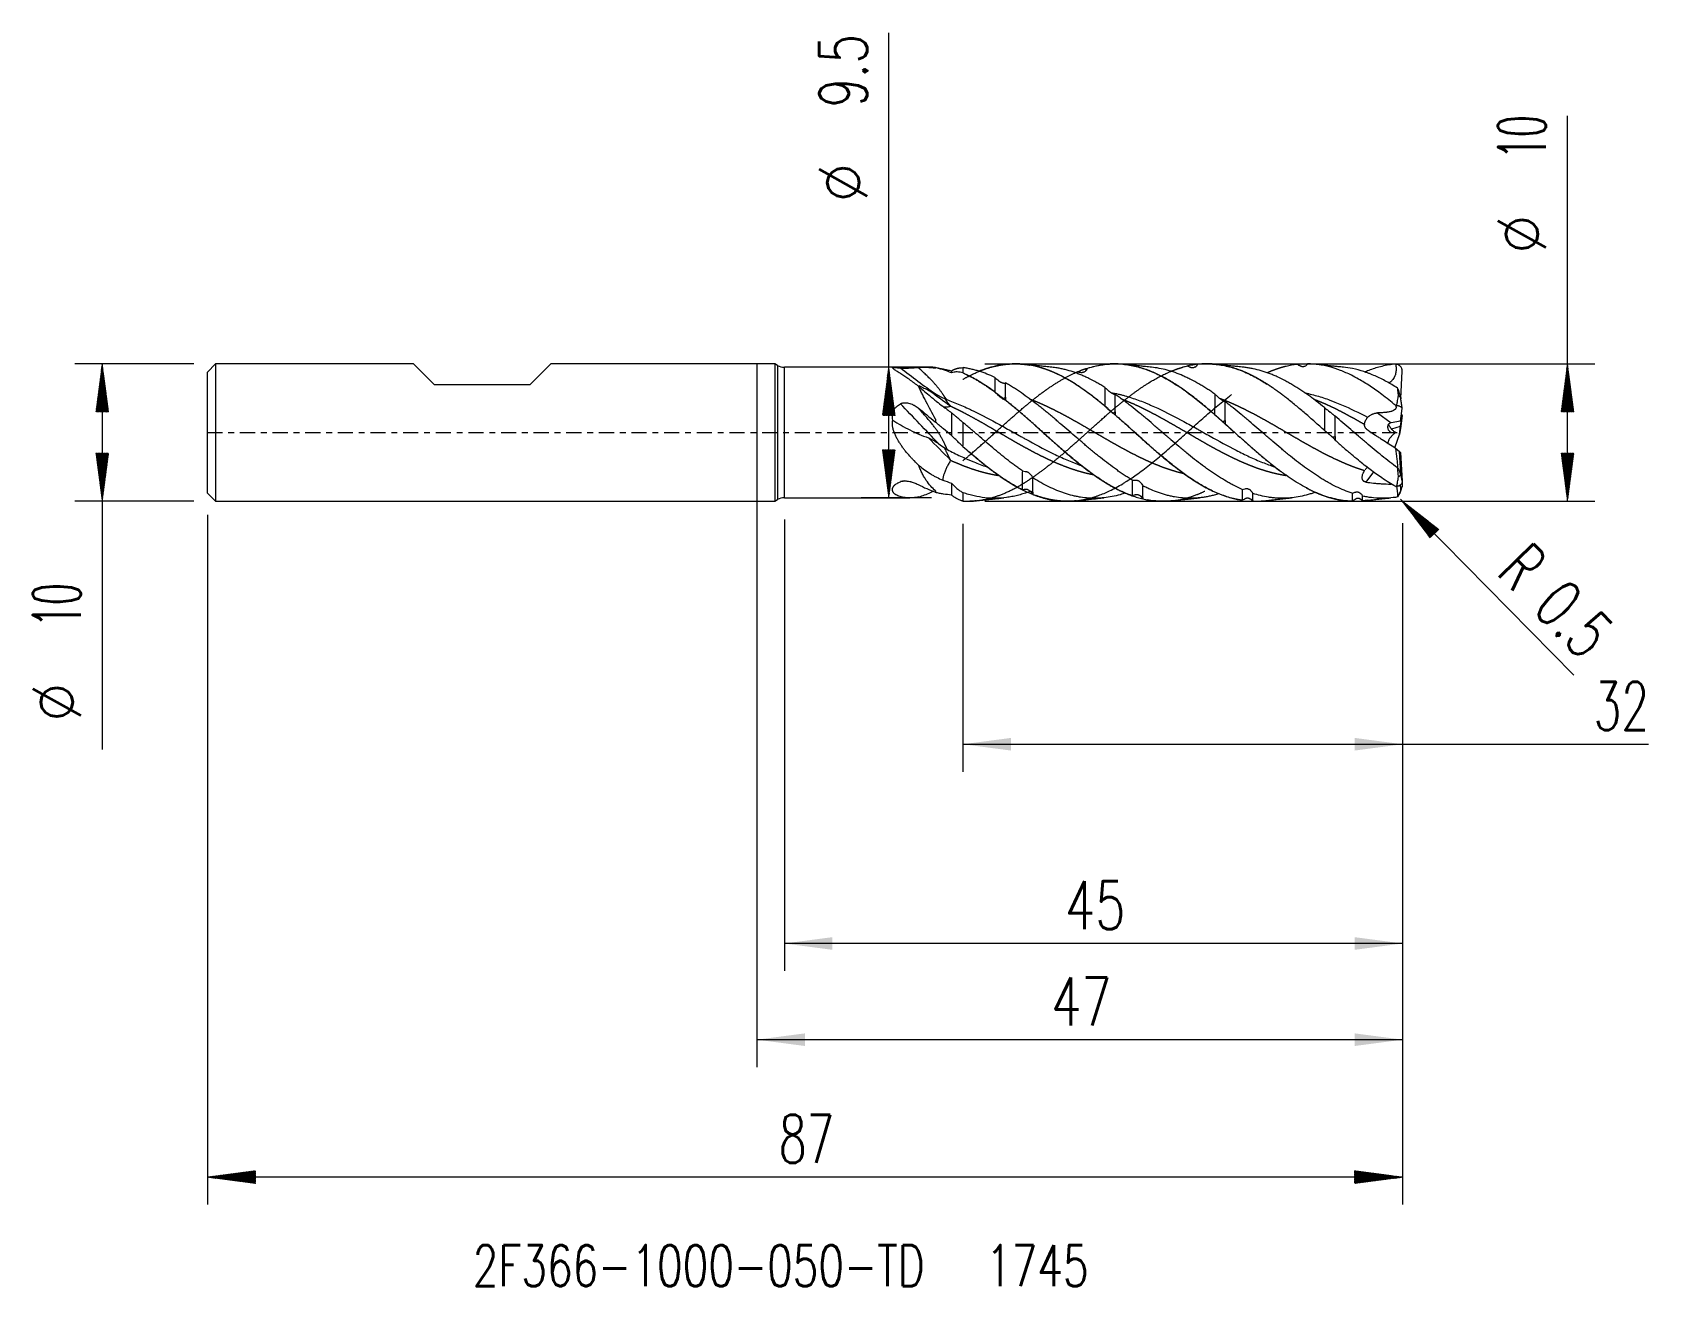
# Model space of a CAD drawing. Header units: millimetres. Extents: x -53 to 66, y -62 to 29.
import ezdxf

# ---------------------------------------------------------------- set-up
doc = ezdxf.new("R2010")
doc.units = ezdxf.units.MM
doc.linetypes.add('CENTER', pattern=[47.5, 22, -8.5, 8.5, -8.5])
for name, color, linetype in [('1', 4, 'Continuous'), ('2', 7, 'Continuous'), ('SK1', 4, 'Continuous'), ('SK2', 7, 'Continuous'), ('SK4', 2, 'CENTER'), ('SK6', 5, 'Continuous')]:
    doc.layers.add(name, color=color, linetype=linetype)
doc.styles.add('iso_b_vert', font='simplex.shx')
doc.dimstyles.get("Standard").update_dxf_attribs({"dimtxt": 0.18, "dimasz": 0.18, "dimexe": 0.18, "dimexo": 0.0625, "dimgap": 0.09, "dimtad": 1, "dimzin": 0, "dimdsep": 52, "dimtxsty": 'Standard', "dimcen": 0.09, "dimadec": 0, "dimazin": 0, "dimtfac": 1, "dimtdec": 4, "dimtofl": 0, "dimtmove": 0, "dimatfit": 3, "dimfxl": 1, "dimtolj": 1, "dimtzin": 0, "dimarcsym": 0})

msp = doc.modelspace()

# ---------------------------------------------------------------- texts
at = {"layer": '2', "lineweight": 18, "char_height": 3.5, "attachment_point": 7, "rotation": 90, "line_spacing_factor": 1.084337, "style": 'iso_b_vert'}
for s, insert in [('\\W0.5321;10', (57.435, 19.907)), ('%%c', (57.435, 12.935))]:
    msp.add_mtext(s, dxfattribs=dict(at, insert=insert))
at = {"layer": 'SK2', "lineweight": 18, "char_height": 3.5, "attachment_point": 7, "line_spacing_factor": 1.084337, "style": 'iso_b_vert'}
for s, insert, rotation in [('\\W0.7121;9.5', (8.034, 23.657), 90), ('%%c', (8.034, 16.685), 90), ('\\W0.6380;R', (53.757, -10.275), 314.56203), ('\\W0.5321;10', (-49.215, -14.149), 90), ('\\W0.7121;0.5', (56.342, -12.9), 314.56203), ('%%c', (-49.215, -21.121), 90)]:
    msp.add_mtext(s, dxfattribs=dict(at, insert=insert, rotation=rotation))
at = {"layer": 'SK2', "lineweight": 18, "insert": (1.595, -53.15), "char_height": 3.5, "attachment_point": 7, "line_spacing_factor": 1.084337, "style": 'iso_b_vert'}
msp.add_mtext('\\W0.6740;87', dxfattribs=at)
at = {"layer": 'SK6', "lineweight": 18, "insert": (-20.687, -62.132), "char_height": 3, "attachment_point": 7, "line_spacing_factor": 1.084337, "style": 'iso_b_vert'}
msp.add_mtext('\\W0.7248;2F366-1000-050-TD   1745', dxfattribs=at)

# ---------------------------------------------------------------- blocks, each defined once
blk = doc.blocks.new('_U0')
at = {"layer": 'SK2', "lineweight": 13}
for p, q in [((0, -1.5875), (0, -46.183076)), ((47, -6.6375), (47, -46.183076)), ((47, -44.183076), (0, -44.183076))]:
    blk.add_line(p, q, dxfattribs=at)
at = {"layer": 'SK2', "lineweight": 18}
for points in [[(0, -44.183076), (3.499998, -43.722292), (3.500002, -44.64386)], [(47, -44.183076), (43.500002, -44.64386), (43.499998, -43.722292)]]:
    blk.add_solid(points, dxfattribs=at)
at = {"layer": 'SK2', "lineweight": 18, "insert": (21.410767, -43.150442), "char_height": 3.5, "attachment_point": 7, "line_spacing_factor": 1.084337, "style": 'iso_b_vert'}
blk.add_mtext('\\W0.7361;47', dxfattribs=at)
blk = doc.blocks.new('_U1')
at = {"layer": '2', "lineweight": 13}
for p, q in [((15, -6.6375), (15, -24.683076)), ((47, -6.6375), (47, -24.683076)), ((15, -22.683076), (64.889125, -22.683076))]:
    blk.add_line(p, q, dxfattribs=at)
at = {"layer": '2', "lineweight": 18}
for points in [[(15, -22.683076), (18.499998, -22.222292), (18.500002, -23.14386)], [(47, -22.683076), (43.500002, -23.14386), (43.499998, -22.222292)]]:
    blk.add_solid(points, dxfattribs=at)
at = {"layer": '2', "lineweight": 18, "insert": (60.893693, -21.650442), "char_height": 3.5, "attachment_point": 7, "line_spacing_factor": 1.084337, "style": 'iso_b_vert'}
blk.add_mtext('\\W0.6740;32', dxfattribs=at)
blk = doc.blocks.new('_U2')
at = {"layer": 'SK2', "lineweight": 13}
for p, q in [((1.997679, -6.3375), (1.997679, -39.183076)), ((47, -6.6375), (47, -39.183076)), ((47, -37.183076), (1.997679, -37.183076))]:
    blk.add_line(p, q, dxfattribs=at)
at = {"layer": 'SK2', "lineweight": 18}
for points in [[(1.997679, -37.183076), (5.497677, -36.722292), (5.497681, -37.64386)], [(47, -37.183076), (43.500002, -37.64386), (43.499998, -36.722292)]]:
    blk.add_solid(points, dxfattribs=at)
at = {"layer": 'SK2', "lineweight": 18, "insert": (22.409607, -36.150442), "char_height": 3.5, "attachment_point": 7, "line_spacing_factor": 1.084337, "style": 'iso_b_vert'}
blk.add_mtext('\\W0.7361;45', dxfattribs=at)

# ---------------------------------------------------------------- dimensions: what is measured, and where the dimension line sits
at = {"layer": '2', "lineweight": 18}
dim = msp.add_linear_dim(base=(15, -22.683), p1=(47, -5.05), p2=(15, -5.05), dimstyle='Standard', override={"dimtxt": 3.5, "dimasz": 3.5, "dimexe": 2, "dimexo": 1.5875, "dimgap": 1.75, "dimtad": 1, "dimtih": 1, "dimtoh": 0, "dimdec": 2, "dimlfac": 1, "dimzin": 8, "dimdsep": 46, "dimlunit": 2, "dimpost": '<>', "dimtxsty": 'iso_b_vert', "dimsah": 1, "dimse1": 0, "dimse2": 0, "dimsd1": 0, "dimsd2": 0, "dimclrd": 2, "dimclre": 2, "dimclrt": 2, "dimtol": 0, "dimtm": -0.1, "dimtfac": 1, "dimtdec": 2, "dimtofl": 1, "dimtmove": 0, "dimtzin": 8, "dimlwd": 13, "dimlwe": 13}, dxfattribs=at)
dim.commit()
dim.dimension.update_dxf_attribs({"geometry": '_U1', "text_midpoint": (62.799, -22.683)})
at = {"layer": 'SK2', "lineweight": 18}
for base, p2, picture, middle in [((0, -44.183), (0, 0), '_U0', (23.5, -44.183)), ((1.998, -37.183), (1.998, -4.75), '_U2', (24.499, -37.183))]:
    dim = msp.add_linear_dim(base=base, p1=(47, -5.05), p2=p2, dimstyle='Standard', override={"dimtxt": 3.5, "dimasz": 3.5, "dimexe": 2, "dimexo": 1.5875, "dimgap": 1.75, "dimtad": 1, "dimtih": 1, "dimtoh": 0, "dimdec": 2, "dimlfac": 1, "dimzin": 8, "dimdsep": 46, "dimlunit": 2, "dimpost": '<>', "dimtxsty": 'iso_b_vert', "dimsah": 1, "dimse1": 0, "dimse2": 0, "dimsd1": 0, "dimsd2": 0, "dimclrd": 2, "dimclre": 2, "dimclrt": 2, "dimtol": 0, "dimtm": -0.1, "dimtfac": 1, "dimtdec": 2, "dimtofl": 1, "dimtmove": 0, "dimtzin": 8, "dimlwd": 13, "dimlwe": 13}, dxfattribs=at)
    dim.commit()
    dim.dimension.update_dxf_attribs({"geometry": picture, "text_midpoint": middle})

# ---------------------------------------------------------------- hatches: boundary and pattern name
at = {"layer": '2', "lineweight": 13}
h = msp.add_hatch(dxfattribs=at)
h.set_pattern_fill('ANSI31', color=256, scale=0.0062, style=0)
h.paths.add_polyline_path([(59, 5), (59.461, 1.5), (58.539, 1.5)])
h = msp.add_hatch(dxfattribs=at)
h.set_pattern_fill('ANSI31', color=256, scale=0.0062, style=0)
h.paths.add_polyline_path([(59, -5), (58.539, -1.5), (59.461, -1.5)])
at = {"layer": 'SK2', "lineweight": 13}
h = msp.add_hatch(dxfattribs=at)
h.set_pattern_fill('ANSI31', color=256, scale=0.0062, style=0)
h.paths.add_polyline_path([(-47.65, 5), (-47.189, 1.5), (-48.111, 1.5)])
h = msp.add_hatch(dxfattribs=at)
h.set_pattern_fill('ANSI31', color=256, scale=0.0062, style=0)
h.paths.add_polyline_path([(9.598, 4.75), (10.059, 1.25), (9.138, 1.25)])
h = msp.add_hatch(dxfattribs=at)
h.set_pattern_fill('ANSI31', color=256, scale=0.0062, style=0)
h.paths.add_polyline_path([(-47.65, -5), (-48.111, -1.5), (-47.189, -1.5)])
h = msp.add_hatch(dxfattribs=at)
h.set_pattern_fill('ANSI31', color=256, scale=0.0062, style=0)
h.paths.add_polyline_path([(9.598, -4.75), (9.138, -1.25), (10.059, -1.25)])
h = msp.add_hatch(dxfattribs=at)
h.set_pattern_fill('ANSI31', color=256, scale=0.0062, style=0)
h.paths.add_polyline_path([(46.851, -4.856), (49.635, -7.027), (48.978, -7.673)])
h = msp.add_hatch(dxfattribs=at)
h.set_pattern_fill('ANSI31', color=256, scale=0.0062, style=0)
h.paths.add_polyline_path([(-40, -54.183), (-36.5, -53.722), (-36.5, -54.644)])
h = msp.add_hatch(dxfattribs=at)
h.set_pattern_fill('ANSI31', color=256, scale=0.0062, style=0)
h.paths.add_polyline_path([(47, -54.183), (43.5, -54.644), (43.5, -53.722)])

# ---------------------------------------------------------------- linework, layer by layer
at = {"layer": '1', "lineweight": 18}
for p, q in [((0, 5), (0, 0)), ((1.297, 5), (0, 5)), ((1.297, 5), (1.297, 0)), ((1.498, 4.884), (1.297, 5)), ((9.908, 4.75), (1.998, 4.75)), ((12.732, 4.75), (12.143, 4.75)), ((13, 4.723), (13, 4.72)), ((46.867, 2.483), (46.972, 4.458)), ((11.775, 3.339), (11.793, 3.339)), ((46.836, 0.462), (46.972, 1.243)), ((46.84, 0.836), (46.972, 1.739)), ((0, 0), (0, -5)), ((1.297, 0), (1.297, -5)), ((46.84, 0.836), (46.177, 0.713)), ((46.203, 0.275), (46.836, 0.462)), ((46.764, -0.147), (46.836, 0.462)), ((46.867, 0.442), (46.764, -0.147)), ((46.87, 0.46), (46.87, 0.457)), ((46.469, -1.032), (46.764, -0.147)), ((46.469, -1.121), (46.764, -1.37)), ((46.764, -1.37), (46.836, -1.463)), ((46.867, -2.947), (46.764, -1.37)), ((46.836, -1.463), (46.972, -3.532)), ((11.775, -2.399), (11.793, -2.399)), ((1.998, -4.75), (11.121, -4.75)), ((46.867, -4.142), (46.845, -3.797)), ((46.959, -3.618), (46.972, -3.83)), ((0, -5), (1.297, -5)), ((1.297, -5), (1.498, -4.884))]:
    msp.add_line(p, q, dxfattribs=at)
at = {"layer": '1', "lineweight": 13}
for p, q in [((1.498, 4.884), (1.498, 0)), ((1.998, 0), (1.998, 4.75)), ((45.183, 1.429), (46.177, 0.713)), ((1.498, 0), (1.498, -4.884)), ((1.998, -4.75), (1.998, 0)), ((46.167, 0.291), (46.203, 0.275)), ((44.876, -2.867), (44.328, -3.604))]:
    msp.add_line(p, q, dxfattribs=at)
at = {"layer": '1', "lineweight": 18}
for centre, start, end in [((1.998, 5.75), 240, 270), ((1.998, -5.75), 90, 120)]:
    msp.add_arc(centre, 1, start, end, dxfattribs=at)
at = {"layer": '1', "lineweight": 13}
for centre, major_axis, ratio, start_param, end_param in [((25.803, 64.604), (20.768, -69.009), 0.653666, -0.7458008, -0.6922518), ((25.803, 62.614), (23.67, -68.068), 0.641356, -0.7655439, -0.7349081), ((25.803, -14.589), (49.659, -52.226), 0.005422, 1.8324018, 1.8908304), ((25.803, -22.105), (49.494, -52.382), 0.07742, 1.890624, 1.9240442), ((25.803, -73.969), (16.744, -70.095), 0.666991, 3.1052985, 3.1120199)]:
    msp.add_ellipse(centre, major_axis=major_axis, ratio=ratio, start_param=start_param, end_param=end_param, dxfattribs=at)
at = {"layer": '1', "lineweight": 18}
msp.add_ellipse((46.37, -0.217), major_axis=(0.21, -0.926), ratio=0.694385, start_param=3.1145709, end_param=-3.0042774, dxfattribs=at)
for points, degree, knots in [([(15, 3.876), (15.519, 4.172), (16.49, 4.644), (17.46, 4.951), (18.431, 5.064), (19.401, 4.987), (19.853, 4.91)], 5, [0, 0, 0, 0, 0, 0, 0.5347548, 1, 1, 1, 1, 1, 1]), ([(17.341, 4.829), (17.131, 4.78), (16.922, 4.721), (16.532, 4.593), (16.351, 4.525), (16.17, 4.451)], 3, [0, 0, 0, 0, 0.5359414, 0.5359414, 1, 1, 1, 1]), ([(18.756, 5), (18.52, 4.998), (18.284, 4.983), (17.812, 4.926), (17.576, 4.884), (17.341, 4.829)], 3, [0, 0, 0, 0, 0.5, 0.5, 1, 1, 1, 1]), ([(20.293, 4.819), (20.037, 4.881), (19.781, 4.927), (19.268, 4.987), (19.012, 5.002), (18.756, 5)], 3, [0, 0, 0, 0, 0.5, 0.5, 1, 1, 1, 1]), ([(21.464, 4.751), (21.316, 4.766), (21.057, 4.793), (20.725, 4.828), (20.466, 4.855), (20.209, 4.883), (19.878, 4.919), (19.622, 4.947), (19.475, 4.963)], 3, [0, 0, 0, 0, 0.2231712, 0.3904183, 0.5019923, 0.6126634, 0.7787341, 1, 1, 1, 1]), ([(25.865, 1.467), (25.799, 1.524), (25.409, 1.858), (24.697, 2.446), (23.727, 3.172), (22.757, 3.801), (21.471, 4.482), (20.503, 4.799), (19.853, 4.91)], 3, [0, 0, 0, 0, 0.0329954, 0.194268, 0.355694, 0.517329, 0.6791104, 1, 1, 1, 1]), ([(21.903, 4.238), (21.815, 4.28), (21.667, 4.348), (21.458, 4.44), (21.158, 4.559), (20.836, 4.67), (20.602, 4.74), (20.428, 4.787), (20.315, 4.814), (20.293, 4.819)], 5, [0, 0, 0, 0, 0, 0, 0.2728121, 0.4609352, 0.6490583, 0.931243, 1, 1, 1, 1, 1, 1]), ([(23.963, 4.646), (24.207, 4.727), (24.774, 4.885), (25.406, 4.975), (25.793, 4.994), (25.856, 4.996)], 3, [0, 0, 0, 0, 0.3887203, 0.9005284, 1, 1, 1, 1]), ([(26.677, 4.97), (26.417, 4.995), (26.157, 5.005), (25.636, 4.991), (25.375, 4.967), (25.115, 4.927)], 3, [0, 0, 0, 0, 0.5, 0.5, 1, 1, 1, 1]), ([(25.856, 4.996), (26.116, 5.005), (26.699, 4.988), (27.607, 4.833), (28.577, 4.52), (29.547, 4.07), (30.23, 3.666), (30.589, 3.431), (30.626, 3.406)], 3, [0, 0, 0, 0, 0.1631059, 0.365633, 0.5686786, 0.7723225, 0.9765296, 1, 1, 1, 1]), ([(28.46, 4.542), (28.163, 4.654), (27.866, 4.746), (27.272, 4.889), (26.974, 4.94), (26.677, 4.97)], 3, [0, 0, 0, 0, 0.5, 0.5, 1, 1, 1, 1]), ([(28.732, 4.752), (28.585, 4.767), (28.326, 4.793), (27.994, 4.827), (27.736, 4.855), (27.478, 4.883), (27.147, 4.919), (26.89, 4.947), (26.743, 4.963)], 3, [0, 0, 0, 0, 0.2225105, 0.389498, 0.5009671, 0.6118743, 0.7782389, 1, 1, 1, 1]), ([(31.317, 4.834), (31.079, 4.779), (30.841, 4.711), (30.447, 4.577), (30.291, 4.519), (30.136, 4.455)], 3, [0, 0, 0, 0, 0.6047547, 0.6047547, 1, 1, 1, 1]), ([(32.615, 4.998), (32.561, 4.997), (32.184, 4.984), (31.646, 4.915), (31.162, 4.798), (31.001, 4.753)], 3, [0, 0, 0, 0, 0.0989785, 0.6996809, 1, 1, 1, 1]), ([(31.887, 4.764), (31.864, 4.751), (31.84, 4.74), (31.792, 4.723), (31.767, 4.717), (31.73, 4.711), (31.717, 4.71), (31.692, 4.709), (31.68, 4.709), (31.655, 4.711), (31.643, 4.713), (31.619, 4.718), (31.607, 4.721), (31.59, 4.727), (31.584, 4.73), (31.572, 4.735), (31.566, 4.737), (31.549, 4.744), (31.537, 4.748), (31.502, 4.762), (31.479, 4.771), (31.41, 4.799), (31.363, 4.816), (31.317, 4.834)], 3, [0, 0, 0, 0, 0.125, 0.125, 0.25, 0.25, 0.3125, 0.3125, 0.375, 0.375, 0.4375, 0.4375, 0.5, 0.5, 0.53125, 0.53125, 0.5625, 0.5625, 0.625, 0.625, 0.75, 0.75, 1, 1, 1, 1]), ([(31.887, 4.764), (31.927, 4.786), (31.964, 4.814), (32.006, 4.855), (32.014, 4.864), (32.03, 4.882), (32.037, 4.891), (32.06, 4.921), (32.073, 4.942), (32.085, 4.964)], 3, [0, 0, 0, 0, 0.5, 0.5, 0.625, 0.625, 0.75, 0.75, 1, 1, 1, 1]), ([(32.884, 4.999), (33.064, 4.995), (33.567, 4.962), (34.394, 4.808), (35.364, 4.48), (36.275, 4.044), (36.862, 3.696), (37.126, 3.528)], 3, [0, 0, 0, 0, 0.1273884, 0.3559537, 0.584394, 0.8129336, 1, 1, 1, 1]), ([(35.15, 4.541), (34.838, 4.659), (34.525, 4.755), (33.901, 4.901), (33.588, 4.951), (33.276, 4.978)], 3, [0, 0, 0, 0, 0.5, 0.5, 1, 1, 1, 1]), ([(35.416, 4.753), (35.277, 4.767), (35.036, 4.792), (34.73, 4.824), (34.515, 4.846), (34.273, 4.871), (33.912, 4.91), (33.598, 4.944), (33.414, 4.965)], 3, [0, 0, 0, 0, 0.2077064, 0.3609023, 0.4594728, 0.5287666, 0.7245121, 1, 1, 1, 1]), ([(38.514, 4.817), (38.435, 4.798), (38.296, 4.762), (38.097, 4.706), (37.825, 4.618), (37.554, 4.517), (37.36, 4.438), (37.228, 4.381), (37.156, 4.349)], 5, [0, 0, 0, 0, 0, 0, 0.2884548, 0.5115028, 0.7345508, 1, 1, 1, 1, 1, 1]), ([(39.887, 4.824), (39.864, 4.814), (39.84, 4.806), (39.792, 4.794), (39.767, 4.791), (39.73, 4.789), (39.717, 4.789), (39.692, 4.791), (39.68, 4.793), (39.655, 4.798), (39.643, 4.801), (39.619, 4.808), (39.607, 4.813), (39.59, 4.821), (39.584, 4.824), (39.572, 4.83), (39.567, 4.833), (39.549, 4.842), (39.538, 4.848), (39.503, 4.866), (39.48, 4.878), (39.41, 4.914), (39.364, 4.937), (39.317, 4.96)], 3, [0, 0, 0, 0, 0.125, 0.125, 0.25, 0.25, 0.3125, 0.3125, 0.375, 0.375, 0.4375, 0.4375, 0.5, 0.5, 0.53125, 0.53125, 0.5625, 0.5625, 0.625, 0.625, 0.75, 0.75, 1, 1, 1, 1]), ([(39.887, 4.824), (39.927, 4.842), (39.964, 4.865), (40.006, 4.901), (40.014, 4.909), (40.03, 4.925), (40.038, 4.934), (40.06, 4.96), (40.073, 4.979), (40.086, 5)], 3, [0, 0, 0, 0, 0.5, 0.5, 0.625, 0.625, 0.75, 0.75, 1, 1, 1, 1]), ([(43.274, 4.167), (43.008, 4.299), (42.742, 4.417), (42.211, 4.622), (41.945, 4.709), (41.414, 4.849), (41.148, 4.903), (40.617, 4.977), (40.351, 4.997), (40.086, 5)], 3, [0, 0, 0, 0, 0.25, 0.25, 0.5, 0.5, 0.75, 0.75, 1, 1, 1, 1]), ([(42.69, 4.752), (42.561, 4.765), (42.34, 4.787), (42.05, 4.817), (41.837, 4.84), (41.65, 4.86), (41.426, 4.884), (41.104, 4.919), (40.849, 4.947), (40.7, 4.963)], 3, [0, 0, 0, 0, 0.194292, 0.3333465, 0.4375503, 0.5153812, 0.6147725, 0.776275, 1, 1, 1, 1]), ([(45.486, 4.815), (45.202, 4.747), (44.919, 4.659), (44.514, 4.508), (44.393, 4.46), (44.271, 4.409)], 3, [0, 0, 0, 0, 0.7002799, 0.7002799, 1, 1, 1, 1]), ([(46.495, 4.979), (46.512, 4.877), (46.524, 4.775), (46.528, 4.62), (46.528, 4.568), (46.521, 4.464), (46.515, 4.412), (46.497, 4.311), (46.485, 4.261), (46.462, 4.187), (46.454, 4.162), (46.435, 4.114), (46.425, 4.09), (46.369, 3.972), (46.313, 3.886), (46.229, 3.788), (46.211, 3.768), (46.175, 3.731), (46.156, 3.713), (46.1, 3.66), (46.06, 3.627), (46.013, 3.591), (46.007, 3.587), (46, 3.582)], 3, [0, 0, 0, 0, 0.1970637, 0.1970637, 0.2955956, 0.2955956, 0.3941275, 0.3941275, 0.4926594, 0.4926594, 0.5419253, 0.5419253, 0.5911912, 0.5911912, 0.788255, 0.788255, 0.8375209, 0.8375209, 0.8867868, 0.8867868, 0.9853187, 0.9853187, 1, 1, 1, 1]), ([(46.972, 4.458), (46.973, 4.473), (46.973, 4.488), (46.972, 4.517), (46.97, 4.531), (46.966, 4.56), (46.963, 4.575), (46.956, 4.603), (46.952, 4.618), (46.937, 4.659), (46.925, 4.686), (46.896, 4.737), (46.88, 4.762), (46.844, 4.808), (46.824, 4.829), (46.791, 4.859), (46.78, 4.869), (46.757, 4.887), (46.745, 4.895), (46.708, 4.919), (46.683, 4.933), (46.642, 4.951), (46.629, 4.956), (46.601, 4.965), (46.586, 4.969), (46.572, 4.972)], 3, [0, 0, 0, 0, 0.0625, 0.0625, 0.125, 0.125, 0.1875, 0.1875, 0.25, 0.25, 0.375, 0.375, 0.5, 0.5, 0.625, 0.625, 0.6875, 0.6875, 0.75, 0.75, 0.875, 0.875, 0.9375, 0.9375, 1, 1, 1, 1]), ([(9.868, 4.728), (9.866, 4.731), (9.864, 4.733), (9.862, 4.738), (9.862, 4.74), (9.865, 4.745), (9.87, 4.747), (9.884, 4.749), (9.89, 4.75), (9.903, 4.75), (9.911, 4.75), (9.938, 4.749), (9.981, 4.747), (10.04, 4.741), (10.082, 4.737), (10.091, 4.736), (10.108, 4.734), (10.135, 4.732), (10.164, 4.729), (10.223, 4.723), (10.265, 4.719), (10.332, 4.712), (10.355, 4.71), (10.401, 4.706), (10.425, 4.704), (10.449, 4.702)], 3, [0, 0, 0, 0, 0.0625, 0.0625, 0.125, 0.125, 0.25, 0.25, 0.3125, 0.3125, 0.375, 0.375, 0.5, 0.625, 0.625, 0.65625, 0.65625, 0.6875, 0.75, 0.75, 0.875, 0.875, 0.9375, 0.9375, 1, 1, 1, 1]), ([(11.793, 3.339), (11.684, 3.424), (11.576, 3.506), (11.415, 3.626), (11.362, 3.665), (11.283, 3.723), (11.256, 3.742), (11.204, 3.78), (11.177, 3.799), (11.047, 3.893), (10.944, 3.964), (10.745, 4.1), (10.648, 4.165), (10.508, 4.257), (10.463, 4.287), (10.374, 4.344), (10.331, 4.371), (10.249, 4.424), (10.209, 4.45), (10.134, 4.498), (10.099, 4.521), (10.033, 4.564), (10.002, 4.585), (9.948, 4.623), (9.925, 4.64), (9.888, 4.672), (9.875, 4.686), (9.864, 4.704), (9.863, 4.71), (9.862, 4.72), (9.864, 4.724), (9.868, 4.728)], 3, [0, 0, 0, 0, 0.125, 0.125, 0.1875, 0.1875, 0.21875, 0.21875, 0.25, 0.25, 0.375, 0.375, 0.5, 0.5, 0.5625, 0.5625, 0.625, 0.625, 0.6875, 0.6875, 0.75, 0.75, 0.8125, 0.8125, 0.875, 0.875, 0.9375, 0.9375, 0.96875, 0.96875, 1, 1, 1, 1]), ([(10.449, 4.702), (10.461, 4.7), (10.474, 4.699), (10.501, 4.698), (10.514, 4.697), (10.555, 4.694), (10.583, 4.693), (10.626, 4.692), (10.641, 4.691), (10.67, 4.691), (10.684, 4.69), (10.728, 4.69), (10.757, 4.69), (10.815, 4.69), (10.844, 4.69), (10.888, 4.691), (10.902, 4.691), (10.931, 4.692), (10.946, 4.692), (11.017, 4.694), (11.074, 4.697), (11.183, 4.702), (11.237, 4.705), (11.317, 4.71), (11.343, 4.711), (11.395, 4.715), (11.42, 4.716), (11.496, 4.721), (11.544, 4.725), (11.639, 4.731), (11.684, 4.734), (11.729, 4.737)], 3, [0, 0, 0, 0, 0.03125, 0.03125, 0.0625, 0.0625, 0.125, 0.125, 0.15625, 0.15625, 0.1875, 0.1875, 0.25, 0.25, 0.3125, 0.3125, 0.34375, 0.34375, 0.375, 0.375, 0.5, 0.5, 0.625, 0.625, 0.6875, 0.6875, 0.75, 0.75, 0.875, 0.875, 1, 1, 1, 1]), ([(13.814, 2.396), (13.808, 2.403), (13.798, 2.418), (13.781, 2.44), (13.766, 2.462), (13.751, 2.483), (13.736, 2.503), (13.722, 2.523), (13.708, 2.543), (13.695, 2.562), (13.682, 2.58), (13.67, 2.598), (13.658, 2.615), (13.646, 2.631), (13.635, 2.647), (13.625, 2.662), (13.615, 2.677), (13.605, 2.691), (13.596, 2.704), (13.588, 2.717), (13.579, 2.729), (13.572, 2.74), (13.546, 2.777), (13.502, 2.84), (13.438, 2.93), (13.372, 3.021), (13.305, 3.111), (13.236, 3.2), (13.166, 3.289), (13.095, 3.376), (13.022, 3.462), (12.945, 3.551), (12.863, 3.642), (12.773, 3.739), (12.678, 3.838), (12.577, 3.94), (12.472, 4.045), (12.361, 4.154), (12.244, 4.264), (12.123, 4.378), (11.996, 4.495), (11.864, 4.615), (11.775, 4.696), (11.729, 4.737)], 3, [0, 0, 0, 0, 0.0104939, 0.0206827, 0.0305662, 0.0401447, 0.0494179, 0.058386, 0.067049, 0.0754069, 0.0834597, 0.0912074, 0.09865, 0.1057877, 0.1126203, 0.119148, 0.1253707, 0.1312886, 0.1369016, 0.1422098, 0.1472132, 0.1519118, 0.1563057, 0.1936294, 0.2306348, 0.2673269, 0.3037112, 0.3397934, 0.3755796, 0.4110761, 0.4462896, 0.481227, 0.5200088, 0.5604513, 0.6025606, 0.6463424, 0.6918015, 0.7389424, 0.787769, 0.8382849, 0.8904934, 0.9443975, 1, 1, 1, 1]), ([(14.163, 4.349), (13.968, 4.426), (13.774, 4.495), (13.483, 4.588), (13.386, 4.617), (13.193, 4.671), (13.096, 4.696), (13, 4.72)], 3, [0, 0, 0, 0, 0.5, 0.5, 0.75, 0.75, 1, 1, 1, 1]), ([(14.163, 4.477), (14.163, 4.476), (14.163, 4.469), (14.163, 4.432), (14.163, 4.374), (14.163, 4.349)], 3, [0, 0, 0, 0, 0.162675, 0.688889, 1, 1, 1, 1]), ([(15, 4.338), (14.928, 4.359), (14.856, 4.376), (14.714, 4.4), (14.644, 4.407), (14.539, 4.409), (14.504, 4.409), (14.435, 4.405), (14.4, 4.401), (14.298, 4.387), (14.23, 4.371), (14.163, 4.349)], 3, [0, 0, 0, 0, 0.25, 0.25, 0.5, 0.5, 0.625, 0.625, 0.75, 0.75, 1, 1, 1, 1]), ([(15, 4.37), (15.001, 4.422), (15.003, 4.468), (15.005, 4.55), (15.006, 4.585), (15.009, 4.645), (15.01, 4.668), (15.012, 4.704), (15.014, 4.716), (15.015, 4.722)], 3, [0, 0, 0, 0, 0.25, 0.25, 0.5, 0.5, 0.75, 0.75, 1, 1, 1, 1]), ([(15, 4.338), (15.519, 4.105), (16.49, 3.582), (17.46, 2.907), (18.431, 2.122), (19.401, 1.277), (19.853, 0.877)], 5, [0, 0, 0, 0, 0, 0, 0.5347548, 1, 1, 1, 1, 1, 1]), ([(17.321, 4.01), (17.129, 4.1), (16.938, 4.183), (16.556, 4.333), (16.365, 4.401), (16.077, 4.491), (15.981, 4.519), (15.788, 4.571), (15.692, 4.594), (15.547, 4.627), (15.498, 4.637), (15.402, 4.657), (15.353, 4.667), (15.208, 4.693), (15.111, 4.709), (15.015, 4.722)], 3, [0, 0, 0, 0, 0.25, 0.25, 0.5, 0.5, 0.625, 0.625, 0.75, 0.75, 0.8125, 0.8125, 0.875, 0.875, 1, 1, 1, 1]), ([(17.317, 2.957), (17.014, 3.178), (16.71, 3.385), (16.103, 3.767), (15.799, 3.942), (15.496, 4.099)], 3, [0, 0, 0, 0, 0.5, 0.5, 1, 1, 1, 1]), ([(17.321, 4.01), (17.32, 3.944), (17.32, 3.873), (17.32, 3.757), (17.32, 3.716), (17.319, 3.633), (17.319, 3.59), (17.319, 3.458), (17.319, 3.365), (17.318, 3.169), (17.318, 3.065), (17.317, 2.957)], 3, [0, 0, 0, 0, 0.25, 0.25, 0.375, 0.375, 0.5, 0.5, 0.75, 0.75, 1, 1, 1, 1]), ([(17.321, 4.01), (17.388, 3.95), (17.456, 3.889), (17.542, 3.814), (17.56, 3.799), (17.586, 3.776), (17.594, 3.768), (17.612, 3.754), (17.621, 3.747), (17.639, 3.734), (17.648, 3.727), (17.666, 3.715), (17.676, 3.709), (17.704, 3.692), (17.722, 3.681), (17.758, 3.663), (17.776, 3.654), (17.811, 3.639), (17.828, 3.632), (17.862, 3.621), (17.878, 3.616), (17.91, 3.607), (17.925, 3.604), (17.955, 3.598), (17.97, 3.597), (17.997, 3.595), (18.011, 3.594), (18.036, 3.596), (18.048, 3.598), (18.07, 3.603), (18.08, 3.607), (18.089, 3.611)], 3, [0, 0, 0, 0, 0.25, 0.25, 0.3125, 0.3125, 0.34375, 0.34375, 0.375, 0.375, 0.40625, 0.40625, 0.4375, 0.4375, 0.5, 0.5, 0.5625, 0.5625, 0.625, 0.625, 0.6875, 0.6875, 0.75, 0.75, 0.8125, 0.8125, 0.875, 0.875, 0.9375, 0.9375, 1, 1, 1, 1]), ([(18.086, 2.579), (18.087, 2.679), (18.087, 2.775), (18.087, 2.915), (18.087, 2.96), (18.088, 3.05), (18.088, 3.094), (18.088, 3.311), (18.089, 3.469), (18.089, 3.611)], 3, [0, 0, 0, 0, 0.25, 0.25, 0.375, 0.375, 0.5, 0.5, 1, 1, 1, 1]), ([(27.322, -3.457), (27.225, -3.4), (27.128, -3.341), (26.934, -3.219), (26.837, -3.157), (26.644, -3.03), (26.548, -2.965), (26.355, -2.833), (26.259, -2.765), (25.972, -2.561), (25.78, -2.42), (25.397, -2.13), (25.206, -1.981), (24.918, -1.751), (24.822, -1.674), (24.63, -1.518), (24.437, -1.36), (24.244, -1.199), (24.098, -1.077), (24.05, -1.036), (23.953, -0.954), (23.905, -0.914), (23.76, -0.791), (23.663, -0.709), (23.471, -0.544), (23.375, -0.462), (23.088, -0.215), (22.896, -0.05), (22.513, 0.28), (22.322, 0.444), (22.034, 0.69), (21.939, 0.772), (21.746, 0.935), (21.554, 1.098), (21.36, 1.259), (21.215, 1.379), (21.166, 1.419), (21.069, 1.499), (21.021, 1.538), (20.876, 1.656), (20.78, 1.734), (20.587, 1.887), (20.491, 1.963), (20.204, 2.187), (20.012, 2.333), (19.63, 2.615), (19.439, 2.752), (19.151, 2.95), (19.055, 3.014), (18.863, 3.141), (18.766, 3.203), (18.573, 3.325), (18.477, 3.384), (18.283, 3.5), (18.186, 3.557), (18.089, 3.611)], 3, [0, 0, 0, 0, 0.03125, 0.03125, 0.0625, 0.0625, 0.09375, 0.09375, 0.125, 0.125, 0.1875, 0.1875, 0.25, 0.25, 0.28125, 0.28125, 0.3125, 0.34375, 0.34375, 0.359375, 0.359375, 0.375, 0.375, 0.40625, 0.40625, 0.4375, 0.4375, 0.5, 0.5, 0.5625, 0.5625, 0.59375, 0.59375, 0.625, 0.65625, 0.65625, 0.671875, 0.671875, 0.6875, 0.6875, 0.71875, 0.71875, 0.75, 0.75, 0.8125, 0.8125, 0.875, 0.875, 0.90625, 0.90625, 0.9375, 0.9375, 0.96875, 0.96875, 1, 1, 1, 1]), ([(23.882, 4.618), (23.482, 4.48), (22.681, 4.144), (21.881, 3.694), (21.08, 3.147), (20.28, 2.529), (19.879, 2.205)], 5, [0, 0, 0, 0, 0, 0, 0.4994677, 1, 1, 1, 1, 1, 1]), ([(25.321, 3.287), (25.225, 3.347), (25.129, 3.406), (24.937, 3.52), (24.841, 3.575), (24.552, 3.737), (24.359, 3.839), (24.117, 3.959), (24.068, 3.982), (23.971, 4.028), (23.923, 4.05), (23.778, 4.116), (23.681, 4.158), (23.489, 4.237), (23.393, 4.275), (23.201, 4.347), (23.105, 4.381), (22.818, 4.476), (22.627, 4.532), (22.339, 4.604), (22.243, 4.626), (22.052, 4.666), (21.956, 4.684), (21.724, 4.721), (21.589, 4.739), (21.453, 4.752)], 3, [0, 0, 0, 0, 0.0746046, 0.0746046, 0.1492092, 0.1492092, 0.2984184, 0.2984184, 0.3357207, 0.3357207, 0.3730229, 0.3730229, 0.4476275, 0.4476275, 0.5222321, 0.5222321, 0.5968367, 0.5968367, 0.7460459, 0.7460459, 0.8206505, 0.8206505, 0.8952551, 0.8952551, 1, 1, 1, 1]), ([(23.48, 3.325), (23.217, 3.502), (22.954, 3.667), (22.429, 3.972), (22.166, 4.112), (21.903, 4.238)], 3, [0, 0, 0, 0, 0.5, 0.5, 1, 1, 1, 1]), ([(23.887, 4.451), (23.864, 4.433), (23.84, 4.418), (23.792, 4.392), (23.767, 4.381), (23.73, 4.369), (23.717, 4.365), (23.692, 4.359), (23.68, 4.356), (23.655, 4.353), (23.643, 4.352), (23.619, 4.352), (23.607, 4.353), (23.59, 4.355), (23.584, 4.356), (23.572, 4.359), (23.566, 4.36), (23.549, 4.363), (23.537, 4.365), (23.502, 4.371), (23.479, 4.374), (23.41, 4.386), (23.363, 4.393), (23.317, 4.4)], 3, [0, 0, 0, 0, 0.125, 0.125, 0.25, 0.25, 0.3125, 0.3125, 0.375, 0.375, 0.4375, 0.4375, 0.5, 0.5, 0.53125, 0.53125, 0.5625, 0.5625, 0.625, 0.625, 0.75, 0.75, 1, 1, 1, 1]), ([(23.887, 4.451), (23.927, 4.48), (23.964, 4.514), (24.006, 4.563), (24.014, 4.573), (24.03, 4.594), (24.037, 4.605), (24.06, 4.638), (24.073, 4.661), (24.085, 4.685)], 3, [0, 0, 0, 0, 0.5, 0.5, 0.625, 0.625, 0.75, 0.75, 1, 1, 1, 1]), ([(23.902, -0.115), (24.459, 0.386), (25.403, 1.238), (26.823, 2.481), (28.242, 3.548), (29.662, 4.3), (30.526, 4.62), (31.001, 4.753)], 5, [0, 0, 0, 0, 0, 0, 0.391847, 0.6650342, 1, 1, 1, 1, 1, 1]), ([(31.589, 2.724), (31.329, 2.92), (31.068, 3.108), (30.546, 3.462), (30.285, 3.629), (29.764, 3.936), (29.503, 4.077), (28.981, 4.331), (28.721, 4.444), (28.46, 4.542)], 3, [0, 0, 0, 0, 0.25, 0.25, 0.5, 0.5, 0.75, 0.75, 1, 1, 1, 1]), ([(33.322, 2.801), (33.225, 2.869), (33.081, 2.968), (32.936, 3.064), (32.839, 3.128), (32.79, 3.159), (32.645, 3.253), (32.548, 3.313), (32.355, 3.431), (32.259, 3.489), (31.97, 3.656), (31.779, 3.761), (31.491, 3.908), (31.396, 3.955), (31.204, 4.045), (31.109, 4.088), (30.821, 4.213), (30.629, 4.289), (30.341, 4.392), (30.244, 4.425), (30.099, 4.47), (30.051, 4.485), (29.954, 4.514), (29.906, 4.527), (29.663, 4.593), (29.47, 4.637), (29.092, 4.707), (28.906, 4.734), (28.721, 4.753)], 3, [0, 0, 0, 0, 0.0627451, 0.0941176, 0.0941176, 0.1254902, 0.1254902, 0.1882353, 0.1882353, 0.2509804, 0.2509804, 0.3764706, 0.3764706, 0.4392157, 0.4392157, 0.5019608, 0.5019608, 0.627451, 0.627451, 0.6901961, 0.6901961, 0.7215686, 0.7215686, 0.7529412, 0.7529412, 0.8784314, 0.8784314, 1, 1, 1, 1]), ([(37.056, 3.572), (37.042, 3.581), (37.013, 3.599), (36.97, 3.626), (36.927, 3.653), (36.884, 3.679), (36.842, 3.705), (36.799, 3.731), (36.756, 3.756), (36.714, 3.781), (36.671, 3.806), (36.629, 3.831), (36.586, 3.855), (36.544, 3.879), (36.502, 3.903), (36.46, 3.927), (36.418, 3.95), (36.376, 3.973), (36.334, 3.996), (36.292, 4.018), (36.25, 4.04), (36.209, 4.062), (36.167, 4.084), (36.126, 4.106), (36.084, 4.127), (36.043, 4.148), (36.001, 4.168), (35.96, 4.189), (35.919, 4.209), (35.878, 4.229), (35.837, 4.248), (35.796, 4.268), (35.755, 4.287), (35.714, 4.306), (35.673, 4.324), (35.633, 4.342), (35.592, 4.36), (35.552, 4.378), (35.511, 4.396), (35.471, 4.413), (35.43, 4.43), (35.39, 4.447), (35.35, 4.463), (35.31, 4.479), (35.27, 4.495), (35.23, 4.511), (35.19, 4.526), (35.163, 4.536), (35.15, 4.541)], 3, [0, 0, 0, 0, 0.0225879, 0.0451381, 0.0676505, 0.0901252, 0.1125621, 0.1349613, 0.1573227, 0.1796464, 0.2019323, 0.2241805, 0.2463909, 0.2685636, 0.2906986, 0.3127958, 0.3348553, 0.3568771, 0.3788612, 0.4008075, 0.4227161, 0.444587, 0.4664202, 0.4882157, 0.5099735, 0.5316935, 0.5533759, 0.5750205, 0.5966275, 0.6181968, 0.6397283, 0.6612222, 0.6826784, 0.7040969, 0.7254777, 0.7468208, 0.7681263, 0.7893941, 0.8106242, 0.8318166, 0.8529713, 0.8740884, 0.8951678, 0.9162096, 0.9372137, 0.9581801, 0.9791089, 1, 1, 1, 1]), ([(41.32, 1.816), (41.126, 1.971), (40.934, 2.121), (40.645, 2.34), (40.55, 2.411), (40.358, 2.553), (40.262, 2.622), (39.975, 2.827), (39.783, 2.959), (39.4, 3.211), (39.208, 3.333), (38.919, 3.505), (38.822, 3.562), (38.677, 3.644), (38.629, 3.671), (38.532, 3.724), (38.483, 3.75), (38.241, 3.879), (38.048, 3.974), (37.76, 4.105), (37.664, 4.147), (37.473, 4.226), (37.377, 4.264), (37.09, 4.372), (36.898, 4.436), (36.515, 4.55), (36.323, 4.599), (36.034, 4.66), (35.889, 4.688), (35.744, 4.711), (35.647, 4.725), (35.598, 4.732), (35.501, 4.744), (35.453, 4.75), (35.404, 4.755)], 3, [0, 0, 0, 0, 0.0975538, 0.0975538, 0.1463308, 0.1463308, 0.1951077, 0.1951077, 0.2926615, 0.2926615, 0.3902154, 0.3902154, 0.4389923, 0.4389923, 0.4633808, 0.4633808, 0.4877692, 0.4877692, 0.5853231, 0.5853231, 0.6341, 0.6341, 0.6828769, 0.6828769, 0.7804308, 0.7804308, 0.8779846, 0.8779846, 0.9267615, 0.95115, 0.95115, 0.9755384, 0.9755384, 1, 1, 1, 1]), ([(38.514, 2.542), (38.435, 2.603), (38.296, 2.71), (38.097, 2.86), (37.806, 3.072), (37.515, 3.274), (37.302, 3.416), (37.149, 3.514), (37.057, 3.572), (37.056, 3.572)], 5, [0, 0, 0, 0, 0, 0, 0.2687407, 0.4765447, 0.6843488, 0.9960549, 1, 1, 1, 1, 1, 1]), ([(46.629, 3.234), (46.356, 3.409), (46.084, 3.57), (45.541, 3.864), (45.27, 3.998), (44.862, 4.177), (44.726, 4.233), (44.521, 4.312), (44.418, 4.35), (44.315, 4.386), (44.246, 4.409), (44.212, 4.421), (43.903, 4.521), (43.63, 4.594), (43.131, 4.696), (42.904, 4.73), (42.677, 4.753)], 3, [0, 0, 0, 0, 0.2068146, 0.2068146, 0.4136291, 0.4136291, 0.5170364, 0.5170364, 0.56874, 0.5945918, 0.5945918, 0.6204437, 0.6204437, 0.8272582, 0.8272582, 1, 1, 1, 1]), ([(45.486, 2.769), (45.202, 2.981), (44.919, 3.183), (44.352, 3.56), (44.069, 3.735), (43.785, 3.895)], 3, [0, 0, 0, 0, 0.5, 0.5, 1, 1, 1, 1]), ([(13, 0.977), (12.88, 1.191), (12.763, 1.403), (12.539, 1.818), (12.431, 2.023), (12.314, 2.248), (12.301, 2.273), (12.275, 2.323), (12.262, 2.348), (12.224, 2.423), (12.199, 2.472), (12.125, 2.617), (12.078, 2.712), (11.986, 2.898), (11.941, 2.99), (11.856, 3.167), (11.815, 3.254), (11.775, 3.339)], 3, [0, 0, 0, 0, 0.25, 0.25, 0.5, 0.5, 0.53125, 0.53125, 0.5625, 0.5625, 0.625, 0.625, 0.75, 0.75, 0.875, 0.875, 1, 1, 1, 1]), ([(11.795, 3.336), (11.932, 3.222), (12.07, 3.106), (12.349, 2.871), (12.49, 2.751), (12.706, 2.57), (12.779, 2.51), (12.926, 2.389), (12.999, 2.329), (13.223, 2.149), (13.374, 2.03), (13.529, 1.914)], 3, [0, 0, 0, 0, 0.25, 0.25, 0.5, 0.5, 0.625, 0.625, 0.75, 0.75, 1, 1, 1, 1]), ([(11.805, 3.432), (11.832, 3.416), (11.86, 3.401), (12.125, 3.254), (12.369, 3.131), (12.619, 3.017)], 3, [0, 0, 0, 0, 0.1036416, 0.1036416, 1, 1, 1, 1]), ([(12.619, 3.017), (12.627, 3.013), (12.636, 3.009), (12.653, 3), (12.661, 2.996), (12.686, 2.984), (12.702, 2.976), (12.751, 2.951), (12.783, 2.934), (12.845, 2.9), (12.876, 2.883), (12.938, 2.849), (12.968, 2.832), (12.999, 2.815)], 3, [0, 0, 0, 0, 0.0625, 0.0625, 0.125, 0.125, 0.25, 0.25, 0.5, 0.5, 0.75, 0.75, 1, 1, 1, 1]), ([(12.999, 2.815), (13.115, 2.749), (13.233, 2.686), (13.469, 2.563), (13.588, 2.504), (13.708, 2.446)], 3, [0, 0, 0, 0, 0.5, 0.5, 1, 1, 1, 1]), ([(14.091, 1.935), (14.086, 1.941), (14.074, 1.954), (14.057, 1.973), (14.039, 1.994), (14.021, 2.016), (14.001, 2.04), (13.981, 2.064), (13.961, 2.09), (13.939, 2.117), (13.918, 2.146), (13.895, 2.176), (13.872, 2.208), (13.848, 2.241), (13.821, 2.278), (13.793, 2.319), (13.764, 2.362), (13.736, 2.403), (13.718, 2.43), (13.709, 2.444)], 3, [0, 0, 0, 0, 0.0405825, 0.0832738, 0.1280742, 0.1749842, 0.2240042, 0.2751344, 0.3283749, 0.3837259, 0.4411873, 0.500759, 0.5624407, 0.6262322, 0.6921331, 0.7758887, 0.8551184, 0.929822, 1, 1, 1, 1]), ([(13.813, 2.398), (14.134, 2.284), (14.455, 2.157), (14.936, 1.953), (15.177, 1.846), (15.418, 1.735), (15.579, 1.66), (15.659, 1.621), (16.383, 1.273), (17.017, 0.935), (17.97, 0.411), (18.288, 0.234), (18.767, -0.034), (18.927, -0.124), (19.168, -0.258), (19.248, -0.303), (19.409, -0.392), (19.489, -0.437), (20.211, -0.836), (20.845, -1.177), (21.797, -1.645), (22.115, -1.793), (22.593, -2.003), (22.833, -2.105), (23.074, -2.201), (23.234, -2.263), (23.315, -2.294), (23.466, -2.35), (23.536, -2.376), (23.606, -2.401)], 3, [0, 0, 0, 0, 0.0978569, 0.0978569, 0.1467854, 0.1712496, 0.1712496, 0.1957139, 0.1957139, 0.3914277, 0.3914277, 0.4892847, 0.4892847, 0.5382131, 0.5382131, 0.5626774, 0.5626774, 0.5871416, 0.5871416, 0.7828555, 0.7828555, 0.8807124, 0.8807124, 0.9296409, 0.9541051, 0.9541051, 0.9785693, 0.9785693, 1, 1, 1, 1]), ([(17.888, 2.46), (17.865, 2.473), (17.841, 2.488), (17.792, 2.52), (17.768, 2.536), (17.73, 2.564), (17.718, 2.574), (17.693, 2.593), (17.68, 2.603), (17.656, 2.624), (17.644, 2.635), (17.62, 2.656), (17.608, 2.667), (17.59, 2.685), (17.584, 2.69), (17.573, 2.702), (17.567, 2.708), (17.55, 2.725), (17.538, 2.737), (17.503, 2.772), (17.48, 2.795), (17.41, 2.864), (17.364, 2.911), (17.317, 2.957)], 3, [0, 0, 0, 0, 0.125, 0.125, 0.25, 0.25, 0.3125, 0.3125, 0.375, 0.375, 0.4375, 0.4375, 0.5, 0.5, 0.53125, 0.53125, 0.5625, 0.5625, 0.625, 0.625, 0.75, 0.75, 1, 1, 1, 1]), ([(17.888, 2.46), (17.927, 2.437), (17.964, 2.419), (18.006, 2.4), (18.014, 2.397), (18.03, 2.391), (18.038, 2.388), (18.06, 2.38), (18.074, 2.376), (18.086, 2.373)], 3, [0, 0, 0, 0, 0.5, 0.5, 0.625, 0.625, 0.75, 0.75, 1, 1, 1, 1]), ([(19.861, 2.445), (19.95, 2.411), (20.129, 2.34), (20.37, 2.242), (20.671, 2.112), (21.062, 1.934), (21.456, 1.745), (21.819, 1.562), (22.213, 1.357), (22.637, 1.128), (23.031, 0.91), (23.394, 0.704), (23.788, 0.478), (24.182, 0.25), (24.545, 0.038), (24.939, -0.192), (25.333, -0.421), (25.727, -0.647), (26.09, -0.854), (26.484, -1.073), (26.877, -1.288), (27.271, -1.495), (27.665, -1.695), (28.059, -1.887), (28.452, -2.069), (28.816, -2.228), (29.21, -2.389), (29.603, -2.539), (29.997, -2.675), (30.355, -2.787), (30.652, -2.87), (30.858, -2.923), (30.973, -2.951), (31.028, -2.964)], 5, [0, 0, 0, 0, 0, 0, 0.0397985, 0.0804808, 0.1076024, 0.1347239, 0.1754062, 0.2160885, 0.2432101, 0.2838924, 0.3245747, 0.3516962, 0.3788177, 0.4195, 0.4601823, 0.4873039, 0.5279862, 0.5551077, 0.59579, 0.6229116, 0.6635939, 0.7042762, 0.7313977, 0.77208, 0.7992015, 0.8398838, 0.8670054, 0.9076877, 0.94837, 0.9754915, 1, 1, 1, 1, 1, 1]), ([(25.115, 2.098), (24.842, 2.321), (24.57, 2.536), (24.025, 2.946), (23.752, 3.142), (23.48, 3.325)], 3, [0, 0, 0, 0, 0.5, 0.5, 1, 1, 1, 1]), ([(25.321, 3.287), (25.32, 3.192), (25.32, 3.092), (25.319, 2.935), (25.319, 2.881), (25.319, 2.772), (25.319, 2.716), (25.318, 2.545), (25.318, 2.428), (25.317, 2.185), (25.317, 2.06), (25.317, 1.931)], 3, [0, 0, 0, 0, 0.25, 0.25, 0.375, 0.375, 0.5, 0.5, 0.75, 0.75, 1, 1, 1, 1]), ([(25.321, 3.287), (25.388, 3.225), (25.456, 3.162), (25.542, 3.085), (25.559, 3.07), (25.585, 3.047), (25.594, 3.039), (25.612, 3.024), (25.62, 3.017), (25.638, 3.003), (25.648, 2.996), (25.666, 2.982), (25.675, 2.975), (25.703, 2.955), (25.721, 2.943), (25.757, 2.92), (25.775, 2.909), (25.801, 2.893), (25.81, 2.888), (25.827, 2.878), (25.836, 2.873), (25.861, 2.859), (25.878, 2.851), (25.909, 2.835), (25.925, 2.828), (25.954, 2.814), (25.969, 2.808), (25.997, 2.797), (26.01, 2.793), (26.035, 2.785), (26.047, 2.782), (26.069, 2.778), (26.079, 2.776), (26.088, 2.776)], 3, [0, 0, 0, 0, 0.25, 0.25, 0.3125, 0.3125, 0.34375, 0.34375, 0.375, 0.375, 0.40625, 0.40625, 0.4375, 0.4375, 0.5, 0.5, 0.5625, 0.5625, 0.59375, 0.59375, 0.625, 0.625, 0.6875, 0.6875, 0.75, 0.75, 0.8125, 0.8125, 0.875, 0.875, 0.9375, 0.9375, 1, 1, 1, 1]), ([(25.755, 2.925), (25.939, 2.89), (26.122, 2.849), (26.386, 2.785), (26.466, 2.764), (26.626, 2.721), (26.706, 2.699), (26.946, 2.63), (27.426, 2.482), (27.904, 2.306), (28.304, 2.146), (28.384, 2.113), (28.544, 2.046), (28.624, 2.012), (28.864, 1.907), (29.023, 1.836), (29.818, 1.467), (30.449, 1.141), (31.397, 0.626), (31.714, 0.45), (32.113, 0.228), (32.232, 0.161), (32.352, 0.093), (32.432, 0.048), (32.472, 0.026), (32.672, -0.086), (32.832, -0.176), (33.627, -0.621), (34.257, -0.968), (35.206, -1.453), (35.522, -1.608), (36, -1.83), (36.16, -1.902), (36.48, -2.041), (36.64, -2.108), (37.096, -2.291), (37.391, -2.401), (37.687, -2.5)], 3, [0, 0, 0, 0, 0.0459563, 0.0459563, 0.0659547, 0.0659547, 0.0859531, 0.0859531, 0.1259499, 0.2059435, 0.2059435, 0.2259419, 0.2259419, 0.2459403, 0.2459403, 0.2859371, 0.2859371, 0.4459243, 0.4459243, 0.5259179, 0.5259179, 0.5459163, 0.5559155, 0.5559155, 0.5659147, 0.5659147, 0.6059115, 0.6059115, 0.7658987, 0.7658987, 0.8458923, 0.8458923, 0.8858891, 0.8858891, 0.9258859, 0.9258859, 1, 1, 1, 1]), ([(26.086, 1.513), (26.086, 1.628), (26.086, 1.741), (26.087, 1.907), (26.087, 1.962), (26.087, 2.07), (26.087, 2.124), (26.088, 2.388), (26.088, 2.588), (26.088, 2.776)], 3, [0, 0, 0, 0, 0.25, 0.25, 0.375, 0.375, 0.5, 0.5, 1, 1, 1, 1]), ([(35.318, -4.136), (35.125, -4.053), (34.933, -3.962), (34.646, -3.815), (34.55, -3.764), (34.359, -3.659), (34.263, -3.605), (33.976, -3.439), (33.785, -3.322), (33.401, -3.077), (33.209, -2.948), (32.967, -2.78), (32.919, -2.746), (32.822, -2.677), (32.773, -2.642), (32.628, -2.537), (32.531, -2.466), (32.242, -2.25), (32.049, -2.102), (31.666, -1.801), (31.474, -1.647), (31.187, -1.411), (31.092, -1.332), (30.9, -1.172), (30.804, -1.092), (30.516, -0.85), (30.324, -0.686), (30.082, -0.479), (30.034, -0.437), (29.937, -0.354), (29.888, -0.312), (29.743, -0.187), (29.646, -0.104), (29.453, 0.062), (29.357, 0.145), (29.165, 0.311), (29.069, 0.393), (28.781, 0.64), (28.59, 0.803), (28.303, 1.046), (28.207, 1.126), (28.015, 1.286), (27.92, 1.365), (27.632, 1.602), (27.439, 1.757), (27.197, 1.948), (27.149, 1.986), (27.052, 2.062), (27.004, 2.1), (26.858, 2.212), (26.761, 2.285), (26.569, 2.43), (26.472, 2.501), (26.28, 2.64), (26.184, 2.709), (26.088, 2.776)], 3, [0, 0, 0, 0, 0.0625, 0.0625, 0.09375, 0.09375, 0.125, 0.125, 0.1875, 0.1875, 0.25, 0.25, 0.265625, 0.265625, 0.28125, 0.28125, 0.3125, 0.3125, 0.375, 0.375, 0.4375, 0.4375, 0.46875, 0.46875, 0.5, 0.5, 0.5625, 0.5625, 0.578125, 0.578125, 0.59375, 0.59375, 0.625, 0.625, 0.65625, 0.65625, 0.6875, 0.6875, 0.75, 0.75, 0.78125, 0.78125, 0.8125, 0.8125, 0.875, 0.875, 0.890625, 0.890625, 0.90625, 0.90625, 0.9375, 0.9375, 0.96875, 0.96875, 1, 1, 1, 1]), ([(26.529, 2.452), (26.586, 2.43), (26.735, 2.373), (26.974, 2.277), (27.274, 2.15), (27.665, 1.974), (28.059, 1.786), (28.452, 1.59), (28.816, 1.402), (29.21, 1.191), (29.603, 0.974), (29.997, 0.753), (30.36, 0.545), (30.754, 0.317), (31.148, 0.087), (31.511, -0.125), (31.905, -0.354), (32.329, -0.599), (32.723, -0.823), (33.086, -1.027), (33.48, -1.242), (33.874, -1.451), (34.237, -1.638), (34.631, -1.832), (35.025, -2.017), (35.418, -2.191), (35.782, -2.343), (36.176, -2.496), (36.569, -2.637), (36.963, -2.764), (37.357, -2.877), (37.751, -2.976), (38.057, -3.041), (38.273, -3.081), (38.428, -3.107), (38.492, -3.117), (38.495, -3.118)], 5, [0, 0, 0, 0, 0, 0, 0.0240838, 0.0620478, 0.1000119, 0.1253212, 0.1632853, 0.1885946, 0.2265587, 0.251868, 0.2898321, 0.3277961, 0.3531055, 0.3784148, 0.4163789, 0.4543429, 0.4796523, 0.5176163, 0.5555804, 0.5808897, 0.6061991, 0.6441631, 0.6821272, 0.7074365, 0.7454006, 0.7707099, 0.808674, 0.8339833, 0.8719474, 0.9099114, 0.9352208, 0.9731848, 0.9984942, 1, 1, 1, 1, 1, 1]), ([(26.839, -3.598), (27.095, -3.438), (27.675, -3.049), (28.577, -2.366), (29.547, -1.56), (30.516, -0.706), (31.486, 0.169), (32.455, 1.039), (33.424, 1.877), (34.123, 2.44), (34.5, 2.725), (34.552, 2.765)], 3, [0, 0, 0, 0, 0.0986172, 0.2235166, 0.3487839, 0.4743978, 0.6003525, 0.7265933, 0.8529809, 0.9793662, 1, 1, 1, 1]), ([(31.237, 2.984), (31.32, 2.924), (31.726, 2.626), (32.455, 2.05), (33.424, 1.222), (34.219, 0.512), (34.692, 0.087), (34.841, -0.047)], 3, [0, 0, 0, 0, 0.0685157, 0.3374727, 0.6067427, 0.8760076, 1, 1, 1, 1]), ([(33.276, 1.345), (32.995, 1.589), (32.714, 1.827), (32.152, 2.289), (31.87, 2.511), (31.589, 2.724)], 3, [0, 0, 0, 0, 0.5, 0.5, 1, 1, 1, 1]), ([(33.322, 2.801), (33.321, 2.692), (33.321, 2.579), (33.32, 2.402), (33.32, 2.342), (33.32, 2.221), (33.319, 2.159), (33.319, 1.971), (33.319, 1.843), (33.318, 1.581), (33.317, 1.447), (33.317, 1.309)], 3, [0, 0, 0, 0, 0.25, 0.25, 0.375, 0.375, 0.5, 0.5, 0.75, 0.75, 1, 1, 1, 1]), ([(33.322, 2.801), (33.389, 2.739), (33.457, 2.677), (33.543, 2.601), (33.56, 2.586), (33.586, 2.564), (33.595, 2.556), (33.612, 2.541), (33.621, 2.534), (33.639, 2.52), (33.648, 2.512), (33.667, 2.498), (33.676, 2.491), (33.704, 2.47), (33.722, 2.457), (33.758, 2.432), (33.776, 2.42), (33.811, 2.396), (33.828, 2.384), (33.862, 2.363), (33.878, 2.352), (33.91, 2.333), (33.925, 2.324), (33.955, 2.306), (33.969, 2.298), (33.997, 2.282), (34.01, 2.275), (34.048, 2.256), (34.07, 2.246), (34.089, 2.241)], 3, [0, 0, 0, 0, 0.25, 0.25, 0.3125, 0.3125, 0.34375, 0.34375, 0.375, 0.375, 0.40625, 0.40625, 0.4375, 0.4375, 0.5, 0.5, 0.5625, 0.5625, 0.625, 0.625, 0.6875, 0.6875, 0.75, 0.75, 0.8125, 0.8125, 0.875, 0.875, 1, 1, 1, 1]), ([(33.683, 2.495), (33.703, 2.488), (33.814, 2.446), (34.016, 2.369), (34.278, 2.263), (34.631, 2.111), (35.025, 1.931), (35.418, 1.742), (35.782, 1.559), (36.176, 1.354), (36.569, 1.142), (36.963, 0.924), (37.357, 0.701), (37.751, 0.475), (38.144, 0.246), (38.508, 0.034), (38.901, -0.195), (39.295, -0.424), (39.689, -0.651), (40.052, -0.857), (40.446, -1.077), (40.84, -1.291), (41.203, -1.483), (41.597, -1.683), (42.021, -1.89), (42.415, -2.072), (42.778, -2.23), (43.172, -2.391), (43.536, -2.529), (43.809, -2.625), (44.022, -2.695), (44.174, -2.743), (44.235, -2.761)], 5, [0, 0, 0, 0, 0, 0, 0.0094795, 0.0525348, 0.0955901, 0.1242937, 0.167349, 0.1960525, 0.2391078, 0.2678113, 0.3108666, 0.3539219, 0.3826255, 0.4256808, 0.4543843, 0.4974396, 0.5261432, 0.5691985, 0.6122538, 0.6409573, 0.6696608, 0.7127161, 0.7557714, 0.784475, 0.8275303, 0.8705856, 0.8992891, 0.9279927, 0.971048, 1, 1, 1, 1, 1, 1]), ([(41.317, 0.143), (41.083, 0.353), (40.85, 0.563), (40.382, 0.979), (40.149, 1.185), (39.682, 1.589), (39.448, 1.787), (38.981, 2.173), (38.747, 2.361), (38.514, 2.542)], 3, [0, 0, 0, 0, 0.25, 0.25, 0.5, 0.5, 0.75, 0.75, 1, 1, 1, 1]), ([(39.891, 2.889), (39.899, 2.887), (39.907, 2.885), (39.995, 2.867), (40.076, 2.849), (40.316, 2.792), (40.795, 2.669), (41.274, 2.515), (41.673, 2.372), (41.753, 2.343), (41.913, 2.282), (41.993, 2.252), (42.234, 2.157), (42.393, 2.091), (43.189, 1.752), (43.819, 1.443), (44.451, 1.111)], 3, [0, 0, 0, 0, 0.0052356, 0.0052356, 0.0575916, 0.0575916, 0.1623037, 0.3717278, 0.3717278, 0.4240838, 0.4240838, 0.4764398, 0.4764398, 0.5811518, 0.5811518, 1, 1, 1, 1]), ([(40.51, 2.443), (40.557, 2.424), (40.696, 2.371), (40.926, 2.278), (41.216, 2.156), (41.597, 1.985), (42.021, 1.783), (42.415, 1.587), (42.778, 1.398), (43.172, 1.187), (43.535, 0.988), (43.806, 0.836), (44.017, 0.716), (44.168, 0.63), (44.227, 0.595)], 5, [0, 0, 0, 0, 0, 0, 0.0644013, 0.1865958, 0.3087903, 0.3902533, 0.5124478, 0.6346423, 0.7161053, 0.7975683, 0.9197628, 1, 1, 1, 1, 1, 1]), ([(46.572, 1.961), (46.576, 1.994), (46.581, 2.026), (46.592, 2.09), (46.608, 2.185), (46.625, 2.277), (46.647, 2.399), (46.658, 2.458), (46.679, 2.576), (46.688, 2.634), (46.697, 2.691)], 3, [0, 0, 0, 0, 0.125, 0.125, 0.25, 0.5, 0.5, 0.75, 0.75, 1, 1, 1, 1]), ([(46.697, 2.691), (46.692, 2.74), (46.687, 2.788), (46.678, 2.882), (46.674, 2.928), (46.665, 3.018), (46.66, 3.063), (46.647, 3.15), (46.64, 3.193), (46.629, 3.234)], 3, [0, 0, 0, 0, 0.25, 0.25, 0.5, 0.5, 0.75, 0.75, 1, 1, 1, 1]), ([(46.633, 3.226), (46.671, 3.108), (46.709, 2.99), (46.785, 2.754), (46.823, 2.636), (46.861, 2.518)], 3, [0, 0, 0, 0, 0.5, 0.5, 1, 1, 1, 1]), ([(46.697, 2.691), (46.699, 2.69), (46.702, 2.688), (46.718, 2.676), (46.744, 2.657), (46.776, 2.629), (46.803, 2.603), (46.821, 2.583), (46.832, 2.569), (46.839, 2.56), (46.845, 2.551), (46.85, 2.543), (46.854, 2.534), (46.858, 2.526), (46.86, 2.521), (46.861, 2.518)], 3, [0, 0, 0, 0, 0.0185241, 0.0368524, 0.1964453, 0.3492082, 0.4951176, 0.6341693, 0.688024, 0.7413208, 0.794082, 0.8463206, 0.8980442, 0.9492639, 1, 1, 1, 1]), ([(46.861, 2.518), (46.862, 2.511), (46.864, 2.504), (46.866, 2.49), (46.867, 2.484), (46.869, 2.471), (46.87, 2.466), (46.87, 2.456), (46.87, 2.452), (46.87, 2.449)], 3, [0, 0, 0, 0, 0.25, 0.25, 0.5, 0.5, 0.75, 0.75, 1, 1, 1, 1]), ([(9.885, 0.899), (9.875, 0.959), (9.868, 1.018), (9.861, 1.138), (9.862, 1.198), (9.872, 1.318), (9.882, 1.376), (9.912, 1.49), (9.931, 1.546), (9.982, 1.654), (10.012, 1.704), (10.063, 1.776), (10.081, 1.799), (10.119, 1.844), (10.14, 1.865), (10.204, 1.928), (10.249, 1.966), (10.345, 2.036), (10.396, 2.067), (10.449, 2.096)], 3, [0, 0, 0, 0, 0.125, 0.125, 0.25, 0.25, 0.375, 0.375, 0.5, 0.5, 0.625, 0.625, 0.6875, 0.6875, 0.75, 0.75, 0.875, 0.875, 1, 1, 1, 1]), ([(10.449, 2.096), (10.461, 2.103), (10.474, 2.109), (10.501, 2.121), (10.514, 2.126), (10.555, 2.14), (10.583, 2.147), (10.641, 2.158), (10.67, 2.162), (10.728, 2.166), (10.757, 2.167), (10.815, 2.166), (10.844, 2.164), (10.888, 2.16), (10.902, 2.158), (10.931, 2.155), (10.946, 2.153), (11.017, 2.141), (11.074, 2.127), (11.184, 2.095), (11.237, 2.076), (11.317, 2.043), (11.343, 2.032), (11.395, 2.008), (11.42, 1.995), (11.496, 1.955), (11.544, 1.927), (11.639, 1.866), (11.684, 1.833), (11.729, 1.799)], 3, [0, 0, 0, 0, 0.03125, 0.03125, 0.0625, 0.0625, 0.125, 0.125, 0.1875, 0.1875, 0.25, 0.25, 0.3125, 0.3125, 0.34375, 0.34375, 0.375, 0.375, 0.5, 0.5, 0.625, 0.625, 0.6875, 0.6875, 0.75, 0.75, 0.875, 0.875, 1, 1, 1, 1]), ([(13.861, -1.243), (13.857, -1.235), (13.849, -1.217), (13.836, -1.19), (13.791, -1.092), (13.722, -0.943), (13.635, -0.762), (13.567, -0.625), (13.508, -0.511), (13.451, -0.405), (13.392, -0.302), (13.332, -0.2), (13.271, -0.101), (13.208, -0.003), (13.145, 0.092), (13.08, 0.186), (13.014, 0.278), (12.942, 0.376), (12.863, 0.481), (12.773, 0.596), (12.678, 0.714), (12.577, 0.836), (12.472, 0.962), (12.361, 1.091), (12.244, 1.225), (12.123, 1.363), (11.996, 1.505), (11.864, 1.651), (11.775, 1.749), (11.729, 1.799)], 3, [0, 0, 0, 0, 0.0074611, 0.0150468, 0.0227572, 0.0906753, 0.1432705, 0.1805505, 0.2131906, 0.2455799, 0.2777219, 0.3096204, 0.3412794, 0.3727031, 0.4038959, 0.4348623, 0.4656071, 0.4961352, 0.5338025, 0.5730828, 0.613982, 0.6565056, 0.7006584, 0.7464445, 0.793868, 0.8429322, 0.8936403, 0.9459953, 1, 1, 1, 1]), ([(14.091, 1.921), (14.075, 1.91), (14.032, 1.891), (13.938, 1.864), (13.828, 1.843), (13.713, 1.84), (13.618, 1.854), (13.574, 1.875), (13.557, 1.888)], 3, [0, 0, 0, 0, 0.0891644, 0.189302, 0.3895774, 0.5898527, 0.790128, 1, 1, 1, 1]), ([(14.096, 1.926), (14.339, 1.812), (14.641, 1.664), (15.035, 1.464), (15.489, 1.222), (16.035, 0.92), (16.398, 0.715), (16.792, 0.489), (17.186, 0.261), (17.579, 0.031), (17.973, -0.199), (18.367, -0.428), (18.76, -0.654), (19.124, -0.861), (19.518, -1.08), (19.911, -1.294), (20.305, -1.501), (20.669, -1.686), (21.062, -1.878), (21.456, -2.061), (21.819, -2.22), (22.213, -2.382), (22.637, -2.543), (23.031, -2.679), (23.394, -2.793), (23.769, -2.897), (24.053, -2.966), (24.245, -3.009), (24.378, -3.036), (24.449, -3.05)], 5, [0, 0, 0, 0, 0, 0, 0.1170174, 0.1462717, 0.1901532, 0.2194075, 0.263289, 0.2925434, 0.3364249, 0.3803064, 0.4095607, 0.4534422, 0.4826966, 0.5265781, 0.5558324, 0.5997139, 0.6435954, 0.6728498, 0.7021041, 0.7459856, 0.7898671, 0.8191215, 0.863003, 0.9068845, 0.9361388, 0.9653932, 1, 1, 1, 1, 1, 1]), ([(14.163, 1.442), (14.163, 1.352), (14.163, 1.091), (14.163, 0.646), (14.163, 0.176), (14.163, -0.116), (14.163, -0.224)], 3, [0, 0, 0, 0, 0.1730821, 0.4922045, 0.8113268, 1, 1, 1, 1]), ([(14.163, 1.442), (14.225, 1.392), (14.29, 1.339), (14.39, 1.257), (14.424, 1.229), (14.493, 1.172), (14.562, 1.113), (14.633, 1.053), (14.705, 0.993), (14.741, 0.962), (14.851, 0.868), (14.925, 0.804), (15, 0.738)], 3, [0, 0, 0, 0, 0.25, 0.25, 0.375, 0.375, 0.5, 0.625, 0.625, 0.75, 0.75, 1, 1, 1, 1]), ([(15, -2.047), (15.52, -1.619), (16.497, -0.776), (17.472, 0.12), (18.448, 1.009), (19.424, 1.837), (19.879, 2.205)], 5, [0, 0, 0, 0, 0, 0, 0.5336538, 1, 1, 1, 1, 1, 1]), ([(20.293, 0.484), (20.037, 0.714), (19.781, 0.942), (19.268, 1.391), (19.012, 1.611), (18.756, 1.826)], 3, [0, 0, 0, 0, 0.5, 0.5, 1, 1, 1, 1]), ([(25.887, 1.42), (25.864, 1.437), (25.84, 1.456), (25.792, 1.493), (25.767, 1.513), (25.73, 1.544), (25.717, 1.554), (25.692, 1.575), (25.68, 1.586), (25.655, 1.608), (25.643, 1.618), (25.619, 1.64), (25.607, 1.651), (25.59, 1.668), (25.584, 1.673), (25.572, 1.685), (25.566, 1.69), (25.549, 1.707), (25.537, 1.718), (25.503, 1.752), (25.479, 1.774), (25.41, 1.841), (25.363, 1.886), (25.317, 1.931)], 3, [0, 0, 0, 0, 0.125, 0.125, 0.25, 0.25, 0.3125, 0.3125, 0.375, 0.375, 0.4375, 0.4375, 0.5, 0.5, 0.53125, 0.53125, 0.5625, 0.5625, 0.625, 0.625, 0.75, 0.75, 1, 1, 1, 1]), ([(25.865, 1.467), (26.204, 1.176), (27.232, 0.271), (28.258, -0.676), (29.286, -1.599), (30.313, -2.432), (31.001, -2.934)], 5, [0, 0, 0, 0, 0, 0, 0.33, 1, 1, 1, 1, 1, 1]), ([(25.887, 1.42), (25.927, 1.39), (25.964, 1.363), (26.006, 1.333), (26.014, 1.328), (26.03, 1.316), (26.037, 1.311), (26.06, 1.295), (26.073, 1.285), (26.085, 1.277)], 3, [0, 0, 0, 0, 0.5, 0.5, 0.625, 0.625, 0.75, 0.75, 1, 1, 1, 1]), ([(33.887, 0.802), (33.864, 0.821), (33.84, 0.841), (33.792, 0.882), (33.767, 0.902), (33.73, 0.934), (33.717, 0.945), (33.692, 0.966), (33.68, 0.977), (33.655, 0.999), (33.643, 1.009), (33.619, 1.031), (33.607, 1.041), (33.59, 1.057), (33.584, 1.063), (33.572, 1.073), (33.566, 1.079), (33.549, 1.095), (33.537, 1.105), (33.503, 1.137), (33.479, 1.159), (33.41, 1.223), (33.363, 1.266), (33.317, 1.309)], 3, [0, 0, 0, 0, 0.125, 0.125, 0.25, 0.25, 0.3125, 0.3125, 0.375, 0.375, 0.4375, 0.4375, 0.5, 0.5, 0.53125, 0.53125, 0.5625, 0.5625, 0.625, 0.625, 0.75, 0.75, 1, 1, 1, 1]), ([(34.086, 0.879), (34.086, 1), (34.086, 1.12), (34.087, 1.296), (34.087, 1.355), (34.087, 1.471), (34.087, 1.528), (34.088, 1.813), (34.088, 2.032), (34.089, 2.241)], 3, [0, 0, 0, 0, 0.25, 0.25, 0.375, 0.375, 0.5, 0.5, 1, 1, 1, 1]), ([(43.32, -4.416), (43.128, -4.352), (42.937, -4.281), (42.553, -4.122), (42.362, -4.036), (41.977, -3.848), (41.784, -3.747), (41.542, -3.611), (41.494, -3.584), (41.397, -3.528), (41.348, -3.499), (41.203, -3.413), (41.106, -3.354), (40.817, -3.173), (40.625, -3.047), (40.241, -2.784), (40.05, -2.648), (39.667, -2.368), (39.475, -2.223), (39.091, -1.924), (38.898, -1.771), (38.656, -1.575), (38.607, -1.535), (38.51, -1.456), (38.462, -1.416), (38.316, -1.296), (38.22, -1.216), (37.931, -0.973), (37.739, -0.81), (37.451, -0.565), (37.356, -0.483), (37.164, -0.318), (37.068, -0.236), (36.781, 0.012), (36.59, 0.177), (36.205, 0.507), (36.013, 0.672), (35.771, 0.877), (35.722, 0.918), (35.625, 1), (35.577, 1.041), (35.431, 1.163), (35.335, 1.244), (35.046, 1.483), (34.854, 1.64), (34.567, 1.869), (34.471, 1.945), (34.28, 2.094), (34.184, 2.168), (34.089, 2.241)], 3, [0, 0, 0, 0, 0.0625, 0.0625, 0.125, 0.125, 0.1875, 0.1875, 0.203125, 0.203125, 0.21875, 0.21875, 0.25, 0.25, 0.3125, 0.3125, 0.375, 0.375, 0.4375, 0.4375, 0.5, 0.5, 0.515625, 0.515625, 0.53125, 0.53125, 0.5625, 0.5625, 0.625, 0.625, 0.65625, 0.65625, 0.6875, 0.6875, 0.75, 0.75, 0.8125, 0.8125, 0.828125, 0.828125, 0.84375, 0.84375, 0.875, 0.875, 0.9375, 0.9375, 0.96875, 0.96875, 1, 1, 1, 1]), ([(41.32, 1.816), (41.32, 1.686), (41.32, 1.554), (41.319, 1.35), (41.319, 1.282), (41.319, 1.144), (41.319, 1.074), (41.318, 0.864), (41.318, 0.722), (41.317, 0.435), (41.317, 0.29), (41.317, 0.143)], 3, [0, 0, 0, 0, 0.25, 0.25, 0.375, 0.375, 0.5, 0.5, 0.75, 0.75, 1, 1, 1, 1]), ([(41.32, 1.816), (41.388, 1.756), (41.456, 1.698), (41.542, 1.627), (41.559, 1.613), (41.585, 1.592), (41.594, 1.585), (41.612, 1.571), (41.621, 1.564), (41.639, 1.55), (41.648, 1.543), (41.666, 1.528), (41.676, 1.521), (41.703, 1.499), (41.722, 1.485), (41.758, 1.457), (41.775, 1.443), (41.811, 1.416), (41.828, 1.402), (41.862, 1.375), (41.878, 1.362), (41.91, 1.336), (41.925, 1.324), (41.955, 1.3), (41.969, 1.288), (41.997, 1.265), (42.01, 1.254), (42.036, 1.233), (42.047, 1.223), (42.069, 1.204), (42.08, 1.196), (42.089, 1.188)], 3, [0, 0, 0, 0, 0.25, 0.25, 0.3125, 0.3125, 0.34375, 0.34375, 0.375, 0.375, 0.40625, 0.40625, 0.4375, 0.4375, 0.5, 0.5, 0.5625, 0.5625, 0.625, 0.625, 0.6875, 0.6875, 0.75, 0.75, 0.8125, 0.8125, 0.875, 0.875, 0.9375, 0.9375, 1, 1, 1, 1]), ([(44.451, 1.111), (44.476, 1.131), (44.501, 1.151), (44.541, 1.18), (44.555, 1.19), (44.582, 1.209), (44.597, 1.219), (44.668, 1.266), (44.728, 1.3), (44.806, 1.337), (44.822, 1.344), (44.854, 1.358), (44.87, 1.364), (44.918, 1.382), (44.951, 1.392), (45.016, 1.409), (45.049, 1.416), (45.099, 1.423), (45.116, 1.425), (45.15, 1.427), (45.166, 1.428), (45.183, 1.429)], 3, [0, 0, 0, 0, 0.125, 0.125, 0.1875, 0.1875, 0.25, 0.25, 0.5, 0.5, 0.5625, 0.5625, 0.625, 0.625, 0.75, 0.75, 0.875, 0.875, 0.9375, 0.9375, 1, 1, 1, 1]), ([(46.495, 1.97), (46.512, 1.931), (46.524, 1.892), (46.528, 1.835), (46.528, 1.816), (46.521, 1.778), (46.515, 1.76), (46.497, 1.724), (46.485, 1.707), (46.462, 1.681), (46.454, 1.673), (46.435, 1.657), (46.425, 1.649), (46.369, 1.61), (46.313, 1.583), (46.229, 1.554), (46.211, 1.548), (46.175, 1.537), (46.156, 1.532), (46.1, 1.518), (46.06, 1.509), (45.978, 1.493), (45.935, 1.486), (45.87, 1.476), (45.848, 1.473), (45.803, 1.467), (45.78, 1.464), (45.666, 1.452), (45.571, 1.444), (45.38, 1.434), (45.282, 1.43), (45.183, 1.429)], 3, [0, 0, 0, 0, 0.125, 0.125, 0.1875, 0.1875, 0.25, 0.25, 0.3125, 0.3125, 0.34375, 0.34375, 0.375, 0.375, 0.5, 0.5, 0.53125, 0.53125, 0.5625, 0.5625, 0.625, 0.625, 0.6875, 0.6875, 0.71875, 0.71875, 0.75, 0.75, 0.875, 0.875, 1, 1, 1, 1]), ([(46.972, 1.739), (46.973, 1.744), (46.973, 1.749), (46.972, 1.76), (46.97, 1.766), (46.966, 1.777), (46.963, 1.782), (46.956, 1.793), (46.952, 1.799), (46.937, 1.816), (46.925, 1.826), (46.896, 1.848), (46.88, 1.858), (46.844, 1.878), (46.824, 1.888), (46.791, 1.901), (46.78, 1.906), (46.757, 1.914), (46.745, 1.919), (46.708, 1.93), (46.683, 1.938), (46.642, 1.947), (46.629, 1.95), (46.601, 1.956), (46.586, 1.959), (46.572, 1.961)], 3, [0, 0, 0, 0, 0.0625, 0.0625, 0.125, 0.125, 0.1875, 0.1875, 0.25, 0.25, 0.375, 0.375, 0.5, 0.5, 0.625, 0.625, 0.6875, 0.6875, 0.75, 0.75, 0.875, 0.875, 0.9375, 0.9375, 1, 1, 1, 1]), ([(46.972, 1.243), (46.973, 1.248), (46.973, 1.252), (46.972, 1.261), (46.97, 1.265), (46.966, 1.273), (46.963, 1.278), (46.956, 1.286), (46.952, 1.289), (46.938, 1.3), (46.927, 1.307), (46.914, 1.313)], 3, [0, 0, 0, 0, 0.1716589, 0.1716589, 0.3433179, 0.3433179, 0.5149768, 0.5149768, 0.6866358, 0.6866358, 1, 1, 1, 1]), ([(11.793, -2.399), (11.68, -2.293), (11.569, -2.184), (11.404, -2.014), (11.349, -1.957), (11.267, -1.869), (11.24, -1.84), (11.186, -1.78), (11.159, -1.75), (11.025, -1.599), (10.92, -1.475), (10.766, -1.283), (10.716, -1.218), (10.617, -1.087), (10.568, -1.02), (10.473, -0.883), (10.427, -0.814), (10.337, -0.674), (10.294, -0.603), (10.211, -0.459), (10.171, -0.386), (10.097, -0.236), (10.062, -0.16), (10.014, -0.042), (9.998, -0.003), (9.97, 0.077), (9.957, 0.117), (9.92, 0.237), (9.9, 0.319), (9.882, 0.423), (9.879, 0.443), (9.873, 0.485), (9.871, 0.506), (9.865, 0.569), (9.863, 0.611), (9.862, 0.735), (9.869, 0.817), (9.885, 0.899)], 3, [0, 0, 0, 0, 0.125, 0.125, 0.1875, 0.1875, 0.21875, 0.21875, 0.25, 0.25, 0.375, 0.375, 0.4375, 0.4375, 0.5, 0.5, 0.5625, 0.5625, 0.625, 0.625, 0.6875, 0.6875, 0.75, 0.75, 0.78125, 0.78125, 0.8125, 0.8125, 0.875, 0.875, 0.890625, 0.890625, 0.90625, 0.90625, 0.9375, 0.9375, 1, 1, 1, 1]), ([(9.885, 0.899), (10.087, 0.77), (10.291, 0.645), (10.707, 0.408), (10.919, 0.295), (11.351, 0.08), (11.571, -0.021), (12.021, -0.213), (12.25, -0.303), (12.485, -0.389)], 3, [0, 0, 0, 0, 0.25, 0.25, 0.5, 0.5, 0.75, 0.75, 1, 1, 1, 1]), ([(14.163, -0.224), (13.968, -0.063), (13.774, 0.1), (13.483, 0.346), (13.386, 0.428), (13.193, 0.593), (13.096, 0.676), (13, 0.758)], 3, [0, 0, 0, 0, 0.5, 0.5, 0.75, 0.75, 1, 1, 1, 1]), ([(15, -0.941), (15.001, -0.8), (15.003, -0.66), (15.005, -0.38), (15.006, -0.24), (15.009, 0.04), (15.01, 0.178), (15.012, 0.454), (15.014, 0.59), (15.015, 0.726)], 3, [0, 0, 0, 0, 0.25, 0.25, 0.5, 0.5, 0.75, 0.75, 1, 1, 1, 1]), ([(19.32, -2.792), (19.23, -2.73), (19.141, -2.666), (18.962, -2.537), (18.872, -2.471), (18.693, -2.337), (18.603, -2.269), (18.423, -2.131), (18.332, -2.061), (18.061, -1.849), (17.882, -1.705), (17.524, -1.413), (17.345, -1.265), (16.989, -0.966), (16.81, -0.815), (16.454, -0.511), (16.275, -0.357), (16.006, -0.126), (15.917, -0.049), (15.737, 0.106), (15.647, 0.184), (15.511, 0.3), (15.466, 0.339), (15.376, 0.417), (15.33, 0.456), (15.195, 0.572), (15.105, 0.649), (15.015, 0.726)], 3, [0, 0, 0, 0, 0.0625, 0.0625, 0.125, 0.125, 0.1875, 0.1875, 0.25, 0.25, 0.375, 0.375, 0.5, 0.5, 0.625, 0.625, 0.75, 0.75, 0.8125, 0.8125, 0.875, 0.875, 0.90625, 0.90625, 0.9375, 0.9375, 1, 1, 1, 1]), ([(19.853, 0.877), (20.244, 0.53), (21.242, -0.369), (22.241, -1.28), (23.24, -2.142), (24.238, -2.897), (24.846, -3.308)], 5, [0, 0, 0, 0, 0, 0, 0.391095, 1, 1, 1, 1, 1, 1]), ([(21.903, -0.959), (21.815, -0.881), (21.667, -0.749), (21.458, -0.563), (21.158, -0.294), (20.836, -0.004), (20.602, 0.207), (20.428, 0.363), (20.315, 0.464), (20.293, 0.484)], 5, [0, 0, 0, 0, 0, 0, 0.2728121, 0.4609352, 0.6490583, 0.931243, 1, 1, 1, 1, 1, 1]), ([(28.46, -0.843), (28.163, -0.579), (27.866, -0.312), (27.272, 0.223), (26.974, 0.491), (26.677, 0.755)], 3, [0, 0, 0, 0, 0.5, 0.5, 1, 1, 1, 1]), ([(33.887, 0.802), (33.927, 0.769), (33.964, 0.739), (34.006, 0.703), (34.014, 0.696), (34.03, 0.682), (34.037, 0.675), (34.06, 0.655), (34.073, 0.643), (34.085, 0.631)], 3, [0, 0, 0, 0, 0.5, 0.5, 0.625, 0.625, 0.75, 0.75, 1, 1, 1, 1]), ([(41.887, -0.335), (41.864, -0.313), (41.84, -0.291), (41.792, -0.248), (41.767, -0.226), (41.73, -0.194), (41.717, -0.183), (41.692, -0.162), (41.68, -0.151), (41.655, -0.131), (41.643, -0.121), (41.619, -0.101), (41.607, -0.092), (41.59, -0.078), (41.584, -0.073), (41.572, -0.064), (41.566, -0.059), (41.549, -0.045), (41.537, -0.036), (41.502, -0.008), (41.479, 0.011), (41.41, 0.067), (41.363, 0.105), (41.317, 0.143)], 3, [0, 0, 0, 0, 0.125, 0.125, 0.25, 0.25, 0.3125, 0.3125, 0.375, 0.375, 0.4375, 0.4375, 0.5, 0.5, 0.53125, 0.53125, 0.5625, 0.5625, 0.625, 0.625, 0.75, 0.75, 1, 1, 1, 1]), ([(42.086, -0.291), (42.086, -0.164), (42.087, -0.038), (42.087, 0.15), (42.087, 0.212), (42.087, 0.337), (42.087, 0.399), (42.088, 0.709), (42.089, 0.951), (42.089, 1.188)], 3, [0, 0, 0, 0, 0.25, 0.25, 0.375, 0.375, 0.5, 0.5, 1, 1, 1, 1]), ([(46.629, -2.569), (46.439, -2.432), (46.25, -2.29), (45.873, -1.999), (45.684, -1.85), (45.307, -1.546), (45.119, -1.391), (44.74, -1.076), (44.551, -0.916), (44.265, -0.673), (44.169, -0.591), (43.979, -0.428), (43.694, -0.183), (43.41, 0.062), (43.033, 0.387), (42.844, 0.549), (42.467, 0.87), (42.278, 1.03), (42.089, 1.188)], 3, [0, 0, 0, 0, 0.125, 0.125, 0.25, 0.25, 0.375, 0.375, 0.5, 0.5, 0.5625, 0.5625, 0.625, 0.75, 0.75, 0.875, 0.875, 1, 1, 1, 1]), ([(44.227, 0.595), (44.23, 0.637), (44.237, 0.678), (44.254, 0.742), (44.261, 0.763), (44.277, 0.806), (44.286, 0.828), (44.314, 0.894), (44.337, 0.938), (44.376, 1.003), (44.39, 1.025), (44.412, 1.057), (44.42, 1.068), (44.435, 1.09), (44.443, 1.1), (44.451, 1.111)], 3, [0, 0, 0, 0, 0.25, 0.25, 0.375, 0.375, 0.5, 0.5, 0.75, 0.75, 0.875, 0.875, 0.9375, 0.9375, 1, 1, 1, 1]), ([(44.554, 0.107), (44.506, 0.138), (44.46, 0.171), (44.408, 0.218), (44.397, 0.227), (44.377, 0.247), (44.349, 0.276), (44.324, 0.307), (44.301, 0.339), (44.294, 0.35), (44.281, 0.372), (44.275, 0.383), (44.258, 0.416), (44.25, 0.439), (44.24, 0.472), (44.237, 0.484), (44.232, 0.506), (44.23, 0.517), (44.227, 0.551), (44.226, 0.573), (44.227, 0.595)], 3, [0, 0, 0, 0, 0.25, 0.25, 0.3125, 0.3125, 0.375, 0.5, 0.5, 0.5625, 0.5625, 0.625, 0.625, 0.75, 0.75, 0.8125, 0.8125, 0.875, 0.875, 1, 1, 1, 1]), ([(44.554, 0.107), (44.715, 0.005), (44.875, -0.098), (45.076, -0.226), (45.117, -0.252), (45.197, -0.303), (45.237, -0.329), (45.358, -0.406), (45.438, -0.458), (45.838, -0.714), (46.155, -0.918), (46.469, -1.121)], 3, [0, 0, 0, 0, 0.25, 0.25, 0.3125, 0.3125, 0.375, 0.375, 0.5, 0.5, 1, 1, 1, 1]), ([(46.074, 0.681), (46.046, 0.669), (46.023, 0.653), (45.997, 0.631), (45.992, 0.626), (45.983, 0.617), (45.979, 0.612), (45.966, 0.597), (45.958, 0.586), (45.939, 0.554), (45.929, 0.531), (45.918, 0.496), (45.915, 0.484), (45.911, 0.46), (45.909, 0.449), (45.906, 0.413), (45.907, 0.39), (45.91, 0.354), (45.912, 0.343), (45.916, 0.32), (45.918, 0.308), (45.927, 0.275), (45.935, 0.253), (45.952, 0.211), (45.973, 0.171), (46, 0.135), (46.022, 0.109), (46.029, 0.101), (46.045, 0.086), (46.054, 0.078), (46.079, 0.057), (46.098, 0.045), (46.137, 0.024), (46.158, 0.015), (46.226, -0.007), (46.275, -0.014), (46.342, -0.014), (46.356, -0.014), (46.384, -0.013), (46.399, -0.012), (46.443, -0.008), (46.473, -0.004), (46.505, 0)], 3, [0, 0, 0, 0, 0.0625, 0.0625, 0.078125, 0.078125, 0.09375, 0.09375, 0.125, 0.125, 0.1875, 0.1875, 0.21875, 0.21875, 0.25, 0.25, 0.3125, 0.3125, 0.34375, 0.34375, 0.375, 0.375, 0.4375, 0.4375, 0.5, 0.5625, 0.5625, 0.59375, 0.59375, 0.625, 0.625, 0.6875, 0.6875, 0.75, 0.75, 0.875, 0.875, 0.90625, 0.90625, 0.9375, 0.9375, 1, 1, 1, 1]), ([(46.505, 0), (46.489, 0.008), (46.473, 0.016), (46.441, 0.033), (46.426, 0.042), (46.381, 0.071), (46.323, 0.113), (46.27, 0.163), (46.232, 0.202), (46.219, 0.216), (46.195, 0.244), (46.183, 0.258), (46.149, 0.301), (46.127, 0.331), (46.097, 0.377), (46.087, 0.393), (46.068, 0.424), (46.058, 0.44), (46.032, 0.489), (46.015, 0.521), (45.993, 0.568), (45.987, 0.583), (45.981, 0.597)], 3, [0, 0, 0, 0, 0.0672178, 0.0672178, 0.1344356, 0.1344356, 0.2688713, 0.4033069, 0.4033069, 0.4705247, 0.4705247, 0.5377425, 0.5377425, 0.6721782, 0.6721782, 0.739396, 0.739396, 0.8066138, 0.8066138, 0.9410494, 0.9410494, 1, 1, 1, 1]), ([(12.485, -0.389), (12.502, -0.395), (12.519, -0.402), (12.552, -0.416), (12.568, -0.423), (12.617, -0.446), (12.649, -0.462), (12.744, -0.512), (12.807, -0.548), (12.93, -0.622), (12.991, -0.661), (13.113, -0.74), (13.173, -0.781), (13.233, -0.822)], 3, [0, 0, 0, 0, 0.0625, 0.0625, 0.125, 0.125, 0.25, 0.25, 0.5, 0.5, 0.75, 0.75, 1, 1, 1, 1]), ([(14.091, -1.999), (14.086, -1.988), (14.074, -1.966), (14.057, -1.933), (14.039, -1.898), (14.021, -1.861), (14.001, -1.822), (13.981, -1.782), (13.961, -1.741), (13.939, -1.697), (13.918, -1.652), (13.895, -1.606), (13.872, -1.558), (13.848, -1.509), (13.819, -1.448), (13.785, -1.378), (13.749, -1.303), (13.715, -1.234), (13.683, -1.171), (13.663, -1.131), (13.654, -1.112)], 3, [0, 0, 0, 0, 0.0353206, 0.0724764, 0.111468, 0.1522957, 0.1949597, 0.2394604, 0.2857977, 0.3339719, 0.3839828, 0.4358303, 0.4895144, 0.5450347, 0.6023908, 0.6947498, 0.7806898, 0.860211, 0.9333141, 1, 1, 1, 1]), ([(13.655, -1.114), (13.688, -1.138), (13.721, -1.16), (13.79, -1.204), (13.825, -1.225), (13.861, -1.244)], 3, [0, 0, 0, 0, 0.5, 0.5, 1, 1, 1, 1]), ([(15, -1.025), (14.928, -0.956), (14.856, -0.887), (14.714, -0.749), (14.644, -0.68), (14.539, -0.579), (14.504, -0.545), (14.435, -0.478), (14.4, -0.445), (14.298, -0.347), (14.23, -0.285), (14.163, -0.224)], 3, [0, 0, 0, 0, 0.25, 0.25, 0.5, 0.5, 0.625, 0.625, 0.75, 0.75, 1, 1, 1, 1]), ([(15, -1.025), (15.474, -1.443), (16.183, -2.053), (17.308, -2.968), (19.282, -4.325), (21.254, -5.057), (22.752, -5.144), (24.017, -4.887), (24.864, -4.582)], 5, [0, 0, 0, 0, 0, 0, 0.2405893, 0.3590885, 0.5705893, 1, 1, 1, 1, 1, 1]), ([(23.902, -0.115), (23.484, -0.492), (22.674, -1.219), (21.864, -1.927), (21.055, -2.582), (20.245, -3.159), (19.853, -3.416)], 5, [0, 0, 0, 0, 0, 0, 0.5164657, 1, 1, 1, 1, 1, 1]), ([(23.48, -2.295), (23.217, -2.085), (22.954, -1.867), (22.429, -1.42), (22.166, -1.191), (21.903, -0.959)], 3, [0, 0, 0, 0, 0.5, 0.5, 1, 1, 1, 1]), ([(31.589, -3.345), (31.329, -3.171), (31.068, -2.985), (30.546, -2.596), (30.285, -2.391), (29.764, -1.969), (29.503, -1.75), (28.981, -1.303), (28.721, -1.074), (28.46, -0.843)], 3, [0, 0, 0, 0, 0.25, 0.25, 0.5, 0.5, 0.75, 0.75, 1, 1, 1, 1]), ([(37.056, -1.986), (37.042, -1.974), (37.013, -1.95), (36.97, -1.914), (36.927, -1.879), (36.884, -1.843), (36.842, -1.807), (36.799, -1.771), (36.756, -1.735), (36.714, -1.699), (36.671, -1.663), (36.629, -1.627), (36.586, -1.591), (36.544, -1.555), (36.502, -1.519), (36.46, -1.483), (36.418, -1.446), (36.376, -1.41), (36.334, -1.374), (36.292, -1.338), (36.25, -1.301), (36.209, -1.265), (36.167, -1.229), (36.126, -1.193), (36.084, -1.156), (36.043, -1.12), (36.001, -1.084), (35.96, -1.047), (35.919, -1.011), (35.878, -0.975), (35.837, -0.938), (35.796, -0.902), (35.755, -0.866), (35.714, -0.83), (35.673, -0.794), (35.633, -0.757), (35.592, -0.721), (35.552, -0.685), (35.511, -0.649), (35.471, -0.613), (35.43, -0.577), (35.39, -0.541), (35.35, -0.505), (35.31, -0.469), (35.27, -0.433), (35.23, -0.397), (35.19, -0.361), (35.163, -0.338), (35.15, -0.326)], 3, [0, 0, 0, 0, 0.0225879, 0.0451381, 0.0676505, 0.0901252, 0.1125621, 0.1349613, 0.1573227, 0.1796464, 0.2019323, 0.2241805, 0.2463909, 0.2685636, 0.2906986, 0.3127958, 0.3348553, 0.3568771, 0.3788612, 0.4008075, 0.4227161, 0.444587, 0.4664202, 0.4882157, 0.5099735, 0.5316935, 0.5533759, 0.5750205, 0.5966275, 0.6181968, 0.6397283, 0.6612222, 0.6826784, 0.7040969, 0.7254777, 0.7468208, 0.7681263, 0.7893941, 0.8106242, 0.8318166, 0.8529713, 0.8740884, 0.8951678, 0.9162096, 0.9372137, 0.9581801, 0.9791089, 1, 1, 1, 1]), ([(35.214, -0.383), (35.264, -0.428), (35.637, -0.762), (36.27, -1.324), (36.854, -1.82), (37.115, -2.034)], 3, [0, 0, 0, 0, 0.0786631, 0.5890893, 1, 1, 1, 1]), ([(41.887, -0.335), (41.927, -0.372), (41.964, -0.408), (42.006, -0.453), (42.014, -0.462), (42.03, -0.48), (42.038, -0.488), (42.06, -0.515), (42.073, -0.532), (42.086, -0.548)], 3, [0, 0, 0, 0, 0.5, 0.5, 0.625, 0.625, 0.75, 0.75, 1, 1, 1, 1]), ([(46.505, 0), (46.489, -0.009), (46.474, -0.018), (46.444, -0.038), (46.43, -0.048), (46.387, -0.079), (46.332, -0.122), (46.281, -0.169), (46.245, -0.205), (46.233, -0.217), (46.21, -0.241), (46.199, -0.254), (46.167, -0.29), (46.146, -0.314), (46.118, -0.35), (46.108, -0.362), (46.09, -0.386), (46.082, -0.398), (46.057, -0.433), (46.026, -0.479), (46.001, -0.524), (45.985, -0.557), (45.979, -0.567), (45.97, -0.589), (45.965, -0.6), (45.953, -0.632), (45.946, -0.652), (45.937, -0.693), (45.934, -0.713), (45.932, -0.743), (45.932, -0.753), (45.933, -0.768), (45.933, -0.773), (45.934, -0.778)], 3, [0, 0, 0, 0, 0.0425486, 0.0425486, 0.0850973, 0.0850973, 0.1701946, 0.2552919, 0.2552919, 0.2978405, 0.2978405, 0.3403892, 0.3403892, 0.4254865, 0.4254865, 0.4680351, 0.4680351, 0.5105838, 0.5105838, 0.5956811, 0.6807783, 0.6807783, 0.723327, 0.723327, 0.7658756, 0.7658756, 0.8509729, 0.8509729, 0.9360702, 0.9360702, 0.9786189, 0.9786189, 1, 1, 1, 1]), ([(46.469, -1.121), (46.489, -1.251), (46.508, -1.379), (46.531, -1.539), (46.535, -1.57), (46.544, -1.634), (46.548, -1.665), (46.561, -1.759), (46.569, -1.822), (46.583, -1.944), (46.59, -2.004), (46.602, -2.122), (46.608, -2.18), (46.618, -2.294), (46.622, -2.35), (46.629, -2.458), (46.632, -2.511), (46.633, -2.562)], 3, [0, 0, 0, 0, 0.25, 0.25, 0.3125, 0.3125, 0.375, 0.375, 0.5, 0.5, 0.625, 0.625, 0.75, 0.75, 0.875, 0.875, 1, 1, 1, 1]), ([(14.096, -2.017), (14.08, -2.061), (14.034, -2.142), (13.938, -2.3), (13.828, -2.503), (13.713, -2.749), (13.595, -3.066), (13.544, -3.303), (13.53, -3.456)], 3, [0, 0, 0, 0, 0.0862703, 0.1725406, 0.3450813, 0.5176219, 0.6901625, 1, 1, 1, 1]), ([(13.861, -1.243), (14.182, -1.408), (14.501, -1.566), (14.98, -1.791), (15.22, -1.9), (15.459, -2.003), (15.62, -2.071), (15.7, -2.105), (16.1, -2.268), (16.419, -2.388), (16.75, -2.499), (16.761, -2.503), (16.773, -2.507)], 3, [0, 0, 0, 0, 0.3293808, 0.3293808, 0.4940712, 0.5764164, 0.5764164, 0.6587616, 0.6587616, 0.9881424, 0.9881424, 1, 1, 1, 1]), ([(14.096, -2.017), (14.339, -2.128), (14.641, -2.26), (15.035, -2.421), (15.489, -2.59), (16.035, -2.765), (16.398, -2.87), (16.789, -2.969), (17.09, -3.035), (17.33, -3.08), (17.479, -3.105), (17.567, -3.119)], 5, [0, 0, 0, 0, 0, 0, 0.3490103, 0.4362629, 0.5671418, 0.6543944, 0.7852733, 0.8725259, 1, 1, 1, 1, 1, 1]), ([(17.341, -2.937), (17.033, -2.713), (16.726, -2.476), (16.111, -1.98), (15.803, -1.722), (15.496, -1.457)], 3, [0, 0, 0, 0, 0.5, 0.5, 1, 1, 1, 1]), ([(25.115, -3.485), (24.842, -3.309), (24.57, -3.121), (24.025, -2.723), (23.752, -2.513), (23.48, -2.295)], 3, [0, 0, 0, 0, 0.5, 0.5, 1, 1, 1, 1]), ([(38.514, -3.108), (38.435, -3.053), (38.296, -2.954), (38.097, -2.808), (37.806, -2.589), (37.515, -2.359), (37.302, -2.188), (37.149, -2.063), (37.057, -1.987), (37.056, -1.986)], 5, [0, 0, 0, 0, 0, 0, 0.2687407, 0.4765447, 0.6843488, 0.9960549, 1, 1, 1, 1, 1, 1]), ([(37.115, -2.034), (37.178, -2.086), (37.522, -2.367), (37.867, -2.636), (38.15, -2.845)], 3, [0, 0, 0, 0, 0.1818214, 1, 1, 1, 1]), ([(45.486, -3.305), (45.202, -3.114), (44.919, -2.909), (44.352, -2.479), (44.069, -2.254), (43.785, -2.02)], 3, [0, 0, 0, 0, 0.5, 0.5, 1, 1, 1, 1]), ([(10.449, -3.575), (10.474, -3.564), (10.5, -3.556), (10.541, -3.546), (10.555, -3.543), (10.583, -3.537), (10.598, -3.535), (10.641, -3.529), (10.67, -3.526), (10.727, -3.523), (10.757, -3.522), (10.815, -3.523), (10.844, -3.524), (10.902, -3.528), (10.931, -3.531), (11.017, -3.542), (11.073, -3.552), (11.156, -3.569), (11.183, -3.576), (11.237, -3.59), (11.264, -3.597), (11.344, -3.621), (11.395, -3.638), (11.545, -3.694), (11.639, -3.735), (11.729, -3.78)], 3, [0, 0, 0, 0, 0.0625, 0.0625, 0.09375, 0.09375, 0.125, 0.125, 0.1875, 0.1875, 0.25, 0.25, 0.3125, 0.3125, 0.375, 0.375, 0.5, 0.5, 0.5625, 0.5625, 0.625, 0.625, 0.75, 0.75, 1, 1, 1, 1]), ([(13, -4.237), (12.88, -4.138), (12.763, -4.026), (12.539, -3.773), (12.431, -3.634), (12.314, -3.46), (12.301, -3.44), (12.275, -3.401), (12.262, -3.381), (12.224, -3.32), (12.199, -3.279), (12.125, -3.153), (12.078, -3.066), (11.986, -2.886), (11.941, -2.794), (11.856, -2.601), (11.815, -2.502), (11.775, -2.399)], 3, [0, 0, 0, 0, 0.25, 0.25, 0.5, 0.5, 0.53125, 0.53125, 0.5625, 0.5625, 0.625, 0.625, 0.75, 0.75, 0.875, 0.875, 1, 1, 1, 1]), ([(11.795, -2.397), (11.932, -2.509), (12.07, -2.616), (12.349, -2.818), (12.49, -2.914), (12.706, -3.048), (12.779, -3.091), (12.926, -3.174), (12.999, -3.214), (13.223, -3.328), (13.374, -3.396), (13.529, -3.458)], 3, [0, 0, 0, 0, 0.25, 0.25, 0.5, 0.5, 0.625, 0.625, 0.75, 0.75, 1, 1, 1, 1]), ([(15, -4.992), (15.519, -5.018), (16.49, -4.965), (17.46, -4.719), (18.431, -4.29), (19.401, -3.713), (19.853, -3.416)], 5, [0, 0, 0, 0, 0, 0, 0.5347548, 1, 1, 1, 1, 1, 1]), ([(18.756, -3.863), (18.52, -3.728), (18.284, -3.582), (17.812, -3.273), (17.576, -3.109), (17.341, -2.937)], 3, [0, 0, 0, 0, 0.5, 0.5, 1, 1, 1, 1]), ([(19.32, -2.792), (19.319, -2.922), (19.319, -3.049), (19.319, -3.233), (19.319, -3.293), (19.318, -3.412), (19.318, -3.471), (19.318, -3.643), (19.318, -3.753), (19.317, -3.965), (19.317, -4.066), (19.316, -4.163)], 3, [0, 0, 0, 0, 0.25, 0.25, 0.375, 0.375, 0.5, 0.5, 0.75, 0.75, 1, 1, 1, 1]), ([(19.32, -2.792), (19.387, -2.807), (19.455, -2.819), (19.542, -2.831), (19.559, -2.834), (19.585, -2.837), (19.594, -2.838), (19.611, -2.841), (19.62, -2.843), (19.638, -2.848), (19.647, -2.851), (19.666, -2.857), (19.675, -2.861), (19.703, -2.874), (19.721, -2.883), (19.757, -2.905), (19.775, -2.917), (19.81, -2.943), (19.828, -2.957), (19.861, -2.986), (19.878, -3.002), (19.909, -3.034), (19.925, -3.051), (19.955, -3.086), (19.969, -3.104), (19.997, -3.142), (20.01, -3.161), (20.035, -3.2), (20.047, -3.22), (20.069, -3.26), (20.079, -3.281), (20.089, -3.302)], 3, [0, 0, 0, 0, 0.25, 0.25, 0.3125, 0.3125, 0.34375, 0.34375, 0.375, 0.375, 0.40625, 0.40625, 0.4375, 0.4375, 0.5, 0.5, 0.5625, 0.5625, 0.625, 0.625, 0.6875, 0.6875, 0.75, 0.75, 0.8125, 0.8125, 0.875, 0.875, 0.9375, 0.9375, 1, 1, 1, 1]), ([(20.086, -4.361), (20.086, -4.287), (20.086, -4.209), (20.087, -4.087), (20.087, -4.045), (20.087, -3.96), (20.087, -3.917), (20.088, -3.695), (20.088, -3.505), (20.089, -3.302)], 3, [0, 0, 0, 0, 0.25, 0.25, 0.375, 0.375, 0.5, 0.5, 1, 1, 1, 1]), ([(26.812, -4.405), (26.686, -4.448), (26.56, -4.486), (26.243, -4.576), (26.051, -4.622), (25.668, -4.697), (25.476, -4.727), (25.189, -4.758), (25.093, -4.766), (24.901, -4.778), (24.805, -4.782), (24.516, -4.788), (24.323, -4.783), (23.935, -4.756), (23.742, -4.734), (23.453, -4.688), (23.357, -4.67), (23.165, -4.631), (23.07, -4.609), (22.782, -4.539), (22.591, -4.484), (22.304, -4.389), (22.208, -4.355), (22.016, -4.284), (21.92, -4.246), (21.631, -4.127), (21.438, -4.04), (21.05, -3.851), (20.857, -3.75), (20.472, -3.536), (20.28, -3.422), (20.089, -3.302)], 3, [0, 0, 0, 0, 0.0558953, 0.0558953, 0.141723, 0.141723, 0.2275507, 0.2275507, 0.2704646, 0.2704646, 0.3133784, 0.3133784, 0.3992061, 0.3992061, 0.4850338, 0.4850338, 0.5279477, 0.5279477, 0.5708615, 0.5708615, 0.6566892, 0.6566892, 0.6996031, 0.6996031, 0.7425169, 0.7425169, 0.8283446, 0.8283446, 0.9141723, 0.9141723, 1, 1, 1, 1]), ([(24.846, -3.308), (25.39, -3.675), (26.363, -4.261), (27.916, -4.956), (29.47, -5.185), (31.024, -4.909), (32.033, -4.534), (32.615, -4.26)], 5, [0, 0, 0, 0, 0, 0, 0.3501934, 0.6259702, 1, 1, 1, 1, 1, 1]), ([(26.677, -4.344), (26.417, -4.228), (26.157, -4.097), (25.636, -3.81), (25.375, -3.653), (25.115, -3.485)], 3, [0, 0, 0, 0, 0.5, 0.5, 1, 1, 1, 1]), ([(27.322, -3.457), (27.321, -3.572), (27.321, -3.682), (27.32, -3.84), (27.32, -3.891), (27.32, -3.992), (27.32, -4.042), (27.319, -4.185), (27.319, -4.275), (27.318, -4.445), (27.318, -4.525), (27.317, -4.6)], 3, [0, 0, 0, 0, 0.25, 0.25, 0.375, 0.375, 0.5, 0.5, 0.75, 0.75, 1, 1, 1, 1]), ([(27.322, -3.457), (27.389, -3.461), (27.457, -3.462), (27.543, -3.459), (27.56, -3.459), (27.586, -3.458), (27.595, -3.457), (27.612, -3.458), (27.621, -3.458), (27.639, -3.461), (27.648, -3.462), (27.667, -3.467), (27.676, -3.469), (27.704, -3.478), (27.722, -3.486), (27.758, -3.503), (27.776, -3.513), (27.811, -3.536), (27.828, -3.548), (27.862, -3.575), (27.878, -3.589), (27.91, -3.619), (27.925, -3.635), (27.955, -3.668), (27.969, -3.685), (27.997, -3.721), (28.01, -3.74), (28.048, -3.797), (28.07, -3.837), (28.089, -3.88)], 3, [0, 0, 0, 0, 0.25, 0.25, 0.3125, 0.3125, 0.34375, 0.34375, 0.375, 0.375, 0.40625, 0.40625, 0.4375, 0.4375, 0.5, 0.5, 0.5625, 0.5625, 0.625, 0.625, 0.6875, 0.6875, 0.75, 0.75, 0.8125, 0.8125, 0.875, 0.875, 1, 1, 1, 1]), ([(31.001, -2.934), (31.162, -3.051), (31.646, -3.393), (32.453, -3.9), (33.423, -4.392), (34.324, -4.724), (34.902, -4.86), (35.156, -4.905)], 3, [0, 0, 0, 0, 0.1169528, 0.3508785, 0.5841663, 0.8170855, 1, 1, 1, 1]), ([(33.276, -4.303), (32.995, -4.175), (32.714, -4.029), (32.152, -3.709), (31.87, -3.533), (31.589, -3.345)], 3, [0, 0, 0, 0, 0.5, 0.5, 1, 1, 1, 1]), ([(44.328, -3.604), (44.308, -3.601), (44.288, -3.597), (44.25, -3.586), (44.232, -3.58), (44.196, -3.562), (44.179, -3.552), (44.149, -3.528), (44.135, -3.514), (44.116, -3.49), (44.11, -3.482), (44.099, -3.465), (44.09, -3.447), (44.082, -3.428), (44.075, -3.408), (44.072, -3.398), (44.064, -3.367), (44.06, -3.346), (44.056, -3.303), (44.056, -3.281), (44.057, -3.248), (44.058, -3.237), (44.06, -3.215), (44.061, -3.204), (44.065, -3.171), (44.069, -3.15), (44.083, -3.085), (44.096, -3.042), (44.12, -2.979), (44.128, -2.958), (44.147, -2.917), (44.156, -2.897), (44.187, -2.837), (44.21, -2.799), (44.235, -2.761)], 3, [0, 0, 0, 0, 0.0625, 0.0625, 0.125, 0.125, 0.1875, 0.1875, 0.25, 0.25, 0.28125, 0.28125, 0.3125, 0.34375, 0.34375, 0.375, 0.375, 0.4375, 0.4375, 0.5, 0.5, 0.53125, 0.53125, 0.5625, 0.5625, 0.625, 0.625, 0.75, 0.75, 0.8125, 0.8125, 0.875, 0.875, 1, 1, 1, 1]), ([(44.269, -2.712), (44.285, -2.691), (44.301, -2.67), (44.348, -2.616), (44.379, -2.584), (44.421, -2.549), (44.429, -2.542), (44.437, -2.536)], 3, [0, 0, 0, 0, 0.3168453, 0.3168453, 0.8702863, 0.8702863, 1, 1, 1, 1]), ([(46.572, -3.927), (46.576, -3.9), (46.581, -3.872), (46.592, -3.817), (46.608, -3.733), (46.625, -3.646), (46.647, -3.529), (46.658, -3.469), (46.679, -3.347), (46.688, -3.285), (46.697, -3.222)], 3, [0, 0, 0, 0, 0.125, 0.125, 0.25, 0.5, 0.5, 0.75, 0.75, 1, 1, 1, 1]), ([(46.972, -3.532), (46.973, -3.544), (46.973, -3.556), (46.972, -3.579), (46.97, -3.591), (46.966, -3.614), (46.963, -3.626), (46.956, -3.648), (46.952, -3.66), (46.937, -3.692), (46.925, -3.713), (46.896, -3.753), (46.88, -3.772), (46.844, -3.808), (46.824, -3.824), (46.791, -3.846), (46.78, -3.853), (46.757, -3.867), (46.745, -3.873), (46.708, -3.891), (46.683, -3.901), (46.642, -3.913), (46.629, -3.916), (46.601, -3.922), (46.586, -3.925), (46.572, -3.927)], 3, [0, 0, 0, 0, 0.0625, 0.0625, 0.125, 0.125, 0.1875, 0.1875, 0.25, 0.25, 0.375, 0.375, 0.5, 0.5, 0.625, 0.625, 0.6875, 0.6875, 0.75, 0.75, 0.875, 0.875, 0.9375, 0.9375, 1, 1, 1, 1]), ([(46.697, -3.222), (46.692, -3.17), (46.687, -3.118), (46.678, -3.011), (46.674, -2.957), (46.665, -2.848), (46.66, -2.792), (46.647, -2.681), (46.64, -2.625), (46.629, -2.569)], 3, [0, 0, 0, 0, 0.25, 0.25, 0.5, 0.5, 0.75, 0.75, 1, 1, 1, 1]), ([(46.633, -2.562), (46.671, -2.64), (46.709, -2.718), (46.785, -2.873), (46.823, -2.95), (46.861, -3.027)], 3, [0, 0, 0, 0, 0.5, 0.5, 1, 1, 1, 1]), ([(46.697, -3.222), (46.699, -3.221), (46.702, -3.22), (46.718, -3.212), (46.744, -3.196), (46.776, -3.171), (46.803, -3.144), (46.821, -3.121), (46.832, -3.103), (46.839, -3.091), (46.845, -3.078), (46.85, -3.066), (46.854, -3.053), (46.858, -3.04), (46.86, -3.031), (46.861, -3.027)], 3, [0, 0, 0, 0, 0.0185241, 0.0368524, 0.1964453, 0.3492082, 0.4951176, 0.6341693, 0.688024, 0.7413208, 0.794082, 0.8463206, 0.8980442, 0.9492639, 1, 1, 1, 1]), ([(46.861, -3.027), (46.862, -3.026), (46.864, -3.026), (46.866, -3.023), (46.867, -3.021), (46.869, -3.015), (46.87, -3.011), (46.87, -3.002), (46.87, -2.996), (46.87, -2.99)], 3, [0, 0, 0, 0, 0.25, 0.25, 0.5, 0.5, 0.75, 0.75, 1, 1, 1, 1]), ([(11.793, -4.687), (11.653, -4.712), (11.515, -4.73), (11.311, -4.745), (11.243, -4.748), (11.109, -4.751), (11.043, -4.75), (10.913, -4.744), (10.848, -4.739), (10.722, -4.724), (10.66, -4.715), (10.57, -4.697), (10.54, -4.69), (10.481, -4.676), (10.452, -4.668), (10.367, -4.643), (10.312, -4.623), (10.209, -4.578), (10.16, -4.553), (10.069, -4.496), (10.028, -4.464), (9.982, -4.42), (9.974, -4.41), (9.957, -4.392), (9.949, -4.382), (9.927, -4.353), (9.913, -4.332), (9.891, -4.289), (9.882, -4.267), (9.872, -4.231), (9.869, -4.219), (9.865, -4.195), (9.864, -4.183), (9.862, -4.145), (9.863, -4.12), (9.873, -4.067), (9.881, -4.04), (9.896, -4.006), (9.899, -3.999), (9.906, -3.985), (9.917, -3.964), (9.947, -3.916), (9.981, -3.875), (10.013, -3.842), (10.02, -3.835), (10.034, -3.822), (10.041, -3.815), (10.063, -3.796), (10.079, -3.783), (10.127, -3.745), (10.162, -3.721), (10.218, -3.686), (10.238, -3.675), (10.278, -3.653), (10.298, -3.643), (10.361, -3.612), (10.404, -3.592), (10.449, -3.575)], 3, [0, 0, 0, 0, 0.125, 0.125, 0.1875, 0.1875, 0.25, 0.25, 0.3125, 0.3125, 0.375, 0.375, 0.40625, 0.40625, 0.4375, 0.4375, 0.5, 0.5, 0.5625, 0.5625, 0.625, 0.625, 0.640625, 0.640625, 0.65625, 0.65625, 0.6875, 0.6875, 0.71875, 0.71875, 0.734375, 0.734375, 0.75, 0.75, 0.78125, 0.78125, 0.8125, 0.8125, 0.8203125, 0.8203125, 0.828125, 0.84375, 0.875, 0.875, 0.8828125, 0.8828125, 0.890625, 0.890625, 0.90625, 0.90625, 0.9375, 0.9375, 0.953125, 0.953125, 0.96875, 0.96875, 1, 1, 1, 1]), ([(11.795, -4.683), (11.932, -4.641), (12.07, -4.594), (12.349, -4.489), (12.49, -4.432), (12.704, -4.34), (12.774, -4.309), (12.845, -4.277)], 3, [0, 0, 0, 0, 0.4025665, 0.4025665, 0.805133, 0.805133, 1, 1, 1, 1]), ([(14.163, -4.546), (13.968, -4.531), (13.774, -4.508), (13.483, -4.462), (13.386, -4.444), (13.193, -4.405), (13.096, -4.383), (13, -4.359)], 3, [0, 0, 0, 0, 0.5, 0.5, 0.75, 0.75, 1, 1, 1, 1]), ([(14.163, -3.678), (14.163, -3.744), (14.163, -3.922), (14.163, -4.183), (14.163, -4.4), (14.163, -4.509), (14.163, -4.546)], 3, [0, 0, 0, 0, 0.1730821, 0.4922045, 0.8113268, 1, 1, 1, 1]), ([(14.163, -3.678), (14.225, -3.752), (14.29, -3.822), (14.39, -3.922), (14.424, -3.954), (14.493, -4.017), (14.562, -4.078), (14.633, -4.134), (14.705, -4.188), (14.741, -4.214), (14.851, -4.288), (14.925, -4.333), (15, -4.373)], 3, [0, 0, 0, 0, 0.25, 0.25, 0.375, 0.375, 0.5, 0.625, 0.625, 0.75, 0.75, 1, 1, 1, 1]), ([(15, -4.992), (14.928, -4.975), (14.856, -4.953), (14.714, -4.898), (14.644, -4.865), (14.539, -4.809), (14.504, -4.79), (14.435, -4.747), (14.4, -4.725), (14.298, -4.654), (14.23, -4.602), (14.163, -4.546)], 3, [0, 0, 0, 0, 0.25, 0.25, 0.5, 0.5, 0.625, 0.625, 0.75, 0.75, 1, 1, 1, 1]), ([(15, -4.977), (15.001, -4.949), (15.003, -4.916), (15.005, -4.839), (15.006, -4.794), (15.009, -4.694), (15.01, -4.639), (15.012, -4.518), (15.014, -4.452), (15.015, -4.381)], 3, [0, 0, 0, 0, 0.25, 0.25, 0.5, 0.5, 0.75, 0.75, 1, 1, 1, 1]), ([(19.89, -4.28), (19.841, -4.298), (19.793, -4.316), (19.615, -4.382), (19.484, -4.426), (19.222, -4.507), (19.091, -4.544), (18.829, -4.61), (18.697, -4.639), (18.499, -4.677), (18.433, -4.689), (18.3, -4.71), (18.234, -4.72), (17.904, -4.764), (17.641, -4.783), (17.118, -4.788), (16.857, -4.775), (16.334, -4.717), (16.072, -4.672), (15.742, -4.595), (15.676, -4.579), (15.544, -4.544), (15.478, -4.526), (15.279, -4.468), (15.147, -4.426), (15.015, -4.381)], 3, [0, 0, 0, 0, 0.0297739, 0.0297739, 0.1106261, 0.1106261, 0.1914782, 0.1914782, 0.2723304, 0.2723304, 0.3127565, 0.3127565, 0.3531826, 0.3531826, 0.5148869, 0.5148869, 0.6765913, 0.6765913, 0.8382956, 0.8382956, 0.8787217, 0.8787217, 0.9191478, 0.9191478, 1, 1, 1, 1]), ([(15.986, -4.963), (16.137, -4.946), (16.398, -4.918), (16.729, -4.882), (16.961, -4.857), (17.153, -4.837), (17.36, -4.815), (17.64, -4.786), (17.85, -4.764), (17.975, -4.752)], 3, [0, 0, 0, 0, 0.2280406, 0.3938285, 0.4982092, 0.5780817, 0.6832399, 0.8102949, 1, 1, 1, 1]), ([(19.887, -4.26), (19.864, -4.242), (19.84, -4.225), (19.791, -4.196), (19.767, -4.183), (19.729, -4.168), (19.717, -4.163), (19.692, -4.155), (19.679, -4.152), (19.655, -4.147), (19.643, -4.145), (19.619, -4.143), (19.607, -4.142), (19.589, -4.143), (19.583, -4.144), (19.572, -4.145), (19.566, -4.145), (19.549, -4.147), (19.537, -4.148), (19.502, -4.151), (19.479, -4.152), (19.409, -4.157), (19.363, -4.16), (19.316, -4.163)], 3, [0, 0, 0, 0, 0.125, 0.125, 0.25, 0.25, 0.3125, 0.3125, 0.375, 0.375, 0.4375, 0.4375, 0.5, 0.5, 0.53125, 0.53125, 0.5625, 0.5625, 0.625, 0.625, 0.75, 0.75, 1, 1, 1, 1]), ([(19.887, -4.26), (19.927, -4.292), (19.963, -4.328), (20.005, -4.379), (20.013, -4.389), (20.029, -4.411), (20.037, -4.422), (20.059, -4.456), (20.073, -4.48), (20.085, -4.505)], 3, [0, 0, 0, 0, 0.5, 0.5, 0.625, 0.625, 0.75, 0.75, 1, 1, 1, 1]), ([(21.903, -4.963), (21.815, -4.954), (21.667, -4.935), (21.458, -4.902), (21.158, -4.843), (20.836, -4.76), (20.602, -4.69), (20.428, -4.631), (20.315, -4.591), (20.293, -4.583)], 5, [0, 0, 0, 0, 0, 0, 0.2728121, 0.4609352, 0.6490583, 0.931243, 1, 1, 1, 1, 1, 1]), ([(23.254, -4.963), (23.401, -4.947), (23.658, -4.919), (23.989, -4.883), (24.246, -4.855), (24.505, -4.827), (24.837, -4.793), (25.095, -4.767), (25.243, -4.752)], 3, [0, 0, 0, 0, 0.2214503, 0.3878326, 0.498856, 0.6105655, 0.7775408, 1, 1, 1, 1]), ([(24.864, -4.582), (25.131, -4.485), (25.721, -4.238), (26.38, -3.88), (26.771, -3.64), (26.839, -3.598)], 3, [0, 0, 0, 0, 0.4073941, 0.8978379, 1, 1, 1, 1]), ([(27.888, -4.603), (27.864, -4.588), (27.84, -4.574), (27.792, -4.552), (27.767, -4.542), (27.73, -4.532), (27.717, -4.53), (27.692, -4.525), (27.68, -4.524), (27.655, -4.523), (27.643, -4.523), (27.619, -4.525), (27.608, -4.527), (27.59, -4.531), (27.584, -4.532), (27.573, -4.535), (27.567, -4.537), (27.549, -4.541), (27.538, -4.544), (27.503, -4.554), (27.48, -4.56), (27.41, -4.577), (27.364, -4.589), (27.317, -4.6)], 3, [0, 0, 0, 0, 0.125, 0.125, 0.25, 0.25, 0.3125, 0.3125, 0.375, 0.375, 0.4375, 0.4375, 0.5, 0.5, 0.53125, 0.53125, 0.5625, 0.5625, 0.625, 0.625, 0.75, 0.75, 1, 1, 1, 1]), ([(27.888, -4.603), (27.927, -4.63), (27.964, -4.662), (28.006, -4.708), (28.014, -4.718), (28.03, -4.738), (28.038, -4.748), (28.06, -4.78), (28.074, -4.802), (28.086, -4.826)], 3, [0, 0, 0, 0, 0.5, 0.5, 0.625, 0.625, 0.75, 0.75, 1, 1, 1, 1]), ([(28.086, -4.723), (28.086, -4.669), (28.087, -4.611), (28.087, -4.517), (28.087, -4.485), (28.087, -4.419), (28.087, -4.384), (28.088, -4.208), (28.088, -4.052), (28.089, -3.88)], 3, [0, 0, 0, 0, 0.25, 0.25, 0.375, 0.375, 0.5, 0.5, 1, 1, 1, 1]), ([(33.642, -4.453), (33.523, -4.49), (33.404, -4.525), (33.189, -4.582), (33.092, -4.605), (32.947, -4.637), (32.899, -4.647), (32.802, -4.666), (32.753, -4.675), (32.608, -4.701), (32.511, -4.716), (32.318, -4.742), (32.222, -4.752), (31.933, -4.778), (31.741, -4.787), (31.454, -4.786), (31.358, -4.784), (31.167, -4.774), (31.071, -4.767), (30.783, -4.741), (30.591, -4.715), (30.302, -4.664), (30.206, -4.645), (30.061, -4.612), (30.012, -4.601), (29.915, -4.577), (29.867, -4.565), (29.624, -4.5), (29.431, -4.44), (29.047, -4.306), (28.855, -4.231), (28.568, -4.108), (28.472, -4.065), (28.28, -3.975), (28.185, -3.929), (28.089, -3.88)], 3, [0, 0, 0, 0, 0.0644248, 0.0644248, 0.1164012, 0.1164012, 0.1423894, 0.1423894, 0.1683776, 0.1683776, 0.220354, 0.220354, 0.2723304, 0.2723304, 0.3762832, 0.3762832, 0.4282596, 0.4282596, 0.480236, 0.480236, 0.5841888, 0.5841888, 0.6361652, 0.6361652, 0.6621534, 0.6621534, 0.6881416, 0.6881416, 0.7920944, 0.7920944, 0.8960472, 0.8960472, 0.9480236, 0.9480236, 1, 1, 1, 1]), ([(30.232, -4.963), (30.346, -4.95), (30.553, -4.928), (30.832, -4.897), (31.048, -4.874), (31.224, -4.855), (31.4, -4.837), (31.618, -4.814), (31.899, -4.785), (32.107, -4.763), (32.222, -4.752)], 3, [0, 0, 0, 0, 0.1715113, 0.311705, 0.4206268, 0.4983151, 0.5764682, 0.6861608, 0.8273604, 1, 1, 1, 1]), ([(35.15, -4.904), (34.838, -4.849), (34.525, -4.77), (33.901, -4.569), (33.588, -4.447), (33.276, -4.303)], 3, [0, 0, 0, 0, 0.5, 0.5, 1, 1, 1, 1]), ([(35.318, -4.136), (35.318, -4.225), (35.318, -4.309), (35.318, -4.426), (35.318, -4.464), (35.318, -4.536), (35.318, -4.571), (35.317, -4.671), (35.317, -4.731), (35.317, -4.84), (35.317, -4.888), (35.317, -4.931)], 3, [0, 0, 0, 0, 0.25, 0.25, 0.375, 0.375, 0.5, 0.5, 0.75, 0.75, 1, 1, 1, 1]), ([(35.318, -4.136), (35.386, -4.125), (35.454, -4.111), (35.541, -4.091), (35.558, -4.087), (35.584, -4.08), (35.593, -4.078), (35.61, -4.075), (35.619, -4.074), (35.637, -4.072), (35.646, -4.072), (35.665, -4.073), (35.674, -4.074), (35.702, -4.078), (35.72, -4.082), (35.756, -4.094), (35.774, -4.101), (35.801, -4.114), (35.809, -4.118), (35.827, -4.128), (35.835, -4.133), (35.861, -4.149), (35.877, -4.161), (35.909, -4.187), (35.924, -4.2), (35.954, -4.229), (35.969, -4.245), (35.997, -4.278), (36.01, -4.295), (36.035, -4.33), (36.047, -4.349), (36.069, -4.387), (36.079, -4.407), (36.089, -4.428)], 3, [0, 0, 0, 0, 0.25, 0.25, 0.3125, 0.3125, 0.34375, 0.34375, 0.375, 0.375, 0.40625, 0.40625, 0.4375, 0.4375, 0.5, 0.5, 0.5625, 0.5625, 0.59375, 0.59375, 0.625, 0.625, 0.6875, 0.6875, 0.75, 0.75, 0.8125, 0.8125, 0.875, 0.875, 0.9375, 0.9375, 1, 1, 1, 1]), ([(36.086, -4.953), (36.086, -4.927), (36.086, -4.897), (36.087, -4.845), (36.087, -4.826), (36.087, -4.787), (36.087, -4.766), (36.088, -4.656), (36.088, -4.551), (36.089, -4.428)], 3, [0, 0, 0, 0, 0.25, 0.25, 0.375, 0.375, 0.5, 0.5, 1, 1, 1, 1]), ([(40.658, -4.342), (40.575, -4.372), (40.493, -4.4), (40.315, -4.458), (40.219, -4.487), (39.932, -4.57), (39.74, -4.616), (39.357, -4.694), (39.165, -4.724), (38.876, -4.756), (38.779, -4.765), (38.634, -4.775), (38.586, -4.778), (38.489, -4.782), (38.44, -4.784), (38.198, -4.789), (38.006, -4.785), (37.718, -4.765), (37.622, -4.756), (37.431, -4.734), (37.335, -4.721), (37.048, -4.675), (36.857, -4.637), (36.473, -4.545), (36.281, -4.49), (36.089, -4.428)], 3, [0, 0, 0, 0, 0.0541947, 0.0541947, 0.1172484, 0.1172484, 0.2433557, 0.2433557, 0.3694631, 0.3694631, 0.4325168, 0.4325168, 0.4640436, 0.4640436, 0.4955705, 0.4955705, 0.6216779, 0.6216779, 0.6847316, 0.6847316, 0.7477852, 0.7477852, 0.8738926, 0.8738926, 1, 1, 1, 1]), ([(36.924, -4.962), (37.07, -4.946), (37.326, -4.918), (37.655, -4.883), (37.89, -4.858), (38.087, -4.837), (38.305, -4.814), (38.586, -4.785), (38.794, -4.764), (38.908, -4.752)], 3, [0, 0, 0, 0, 0.2208886, 0.3867078, 0.4972327, 0.5757883, 0.6856397, 0.826961, 1, 1, 1, 1]), ([(43.32, -4.416), (43.32, -4.489), (43.32, -4.556), (43.319, -4.647), (43.319, -4.676), (43.319, -4.731), (43.319, -4.757), (43.318, -4.83), (43.318, -4.872), (43.317, -4.944), (43.317, -4.974), (43.317, -4.997)], 3, [0, 0, 0, 0, 0.25, 0.25, 0.375, 0.375, 0.5, 0.5, 0.75, 0.75, 1, 1, 1, 1]), ([(43.32, -4.416), (43.388, -4.397), (43.456, -4.375), (43.542, -4.345), (43.56, -4.339), (43.586, -4.33), (43.594, -4.326), (43.612, -4.321), (43.621, -4.32), (43.639, -4.317), (43.648, -4.316), (43.666, -4.315), (43.676, -4.315), (43.703, -4.316), (43.722, -4.318), (43.758, -4.326), (43.776, -4.332), (43.811, -4.345), (43.828, -4.354), (43.862, -4.372), (43.878, -4.382), (43.91, -4.405), (43.925, -4.417), (43.955, -4.443), (43.97, -4.457), (43.997, -4.487), (44.011, -4.503), (44.036, -4.536), (44.047, -4.553), (44.07, -4.589), (44.08, -4.608), (44.089, -4.628)], 3, [0, 0, 0, 0, 0.25, 0.25, 0.3125, 0.3125, 0.34375, 0.34375, 0.375, 0.375, 0.40625, 0.40625, 0.4375, 0.4375, 0.5, 0.5, 0.5625, 0.5625, 0.625, 0.625, 0.6875, 0.6875, 0.75, 0.75, 0.8125, 0.8125, 0.875, 0.875, 0.9375, 0.9375, 1, 1, 1, 1]), ([(44.086, -4.962), (44.086, -4.953), (44.087, -4.939), (44.087, -4.912), (44.087, -4.901), (44.087, -4.878), (44.088, -4.865), (44.088, -4.795), (44.089, -4.721), (44.089, -4.628)], 3, [0, 0, 0, 0, 0.25, 0.25, 0.375, 0.375, 0.5, 0.5, 1, 1, 1, 1]), ([(46.629, -4.69), (46.417, -4.727), (46.205, -4.753), (45.783, -4.784), (45.573, -4.79), (45.151, -4.779), (44.94, -4.763), (44.622, -4.725), (44.463, -4.701), (44.303, -4.672), (44.196, -4.651), (44.142, -4.64), (44.089, -4.628)], 3, [0, 0, 0, 0, 0.25, 0.25, 0.5, 0.5, 0.75, 0.75, 0.875, 0.9375, 0.9375, 1, 1, 1, 1]), ([(44.328, -3.604), (44.512, -3.632), (44.697, -3.656), (44.974, -3.686), (45.066, -3.695), (45.25, -3.711), (45.342, -3.718), (45.68, -3.739), (45.923, -3.748), (46.166, -3.748)], 3, [0, 0, 0, 0, 0.2998333, 0.2998333, 0.4497499, 0.4497499, 0.5996665, 0.5996665, 1, 1, 1, 1]), ([(46.56, -3.924), (46.562, -3.933), (46.563, -3.943), (46.571, -3.988), (46.576, -4.025), (46.587, -4.099), (46.592, -4.137), (46.606, -4.252), (46.614, -4.332), (46.626, -4.499), (46.631, -4.586), (46.633, -4.677)], 3, [0, 0, 0, 0, 0.0428519, 0.0428519, 0.2023766, 0.2023766, 0.3619013, 0.3619013, 0.6809506, 0.6809506, 1, 1, 1, 1]), ([(46.657, -4.664), (46.656, -4.665), (46.655, -4.666), (46.647, -4.676), (46.64, -4.683), (46.629, -4.69)], 3, [0, 0, 0, 0, 0.143662, 0.143662, 1, 1, 1, 1]), ([(46.633, -4.677), (46.671, -4.611), (46.709, -4.544), (46.785, -4.41), (46.823, -4.343), (46.861, -4.276)], 3, [0, 0, 0, 0, 0.5, 0.5, 1, 1, 1, 1]), ([(46.797, -4.438), (46.799, -4.435), (46.809, -4.418), (46.821, -4.396), (46.832, -4.371), (46.839, -4.355), (46.845, -4.339), (46.85, -4.323), (46.854, -4.307), (46.858, -4.291), (46.86, -4.281), (46.861, -4.276)], 3, [0, 0, 0, 0, 0.0640053, 0.3217915, 0.421632, 0.5204382, 0.6182515, 0.7150958, 0.8109855, 0.905941, 1, 1, 1, 1]), ([(46.861, -4.276), (46.862, -4.269), (46.864, -4.261), (46.866, -4.246), (46.867, -4.239), (46.869, -4.223), (46.87, -4.215), (46.87, -4.2), (46.87, -4.193), (46.87, -4.187)], 3, [0, 0, 0, 0, 0.25, 0.25, 0.5, 0.5, 0.75, 0.75, 1, 1, 1, 1]), ([(46.972, -3.83), (46.973, -3.842), (46.973, -3.855), (46.972, -3.88), (46.97, -3.892), (46.966, -3.917), (46.963, -3.929), (46.958, -3.946), (46.957, -3.951), (46.955, -3.955)], 3, [0, 0, 0, 0, 0.2957264, 0.2957264, 0.5914529, 0.5914529, 0.8871793, 0.8871793, 1, 1, 1, 1]), ([(23.256, -4.963), (23.068, -4.983), (22.879, -4.995), (22.429, -5.004), (22.166, -4.992), (21.903, -4.963)], 3, [0, 0, 0, 0, 0.4171114, 0.4171114, 1, 1, 1, 1]), ([(30.233, -4.963), (30.164, -4.97), (30.094, -4.977), (29.764, -5.002), (29.503, -5.005), (28.981, -4.979), (28.721, -4.949), (28.46, -4.903)], 3, [0, 0, 0, 0, 0.1177527, 0.1177527, 0.5588763, 0.5588763, 1, 1, 1, 1]), ([(35.317, -4.931), (35.303, -4.929), (35.275, -4.924), (35.233, -4.918), (35.192, -4.911), (35.164, -4.906), (35.15, -4.904)], 3, [0, 0, 0, 0, 0.2507043, 0.500939, 0.7507042, 1, 1, 1, 1]), ([(35.887, -4.815), (35.864, -4.803), (35.84, -4.795), (35.792, -4.781), (35.767, -4.777), (35.73, -4.774), (35.717, -4.774), (35.692, -4.775), (35.68, -4.776), (35.655, -4.78), (35.643, -4.783), (35.619, -4.79), (35.607, -4.794), (35.59, -4.802), (35.584, -4.805), (35.572, -4.81), (35.566, -4.813), (35.549, -4.821), (35.537, -4.827), (35.503, -4.844), (35.479, -4.855), (35.41, -4.888), (35.363, -4.909), (35.317, -4.931)], 3, [0, 0, 0, 0, 0.125, 0.125, 0.25, 0.25, 0.3125, 0.3125, 0.375, 0.375, 0.4375, 0.4375, 0.5, 0.5, 0.53125, 0.53125, 0.5625, 0.5625, 0.625, 0.625, 0.75, 0.75, 1, 1, 1, 1]), ([(35.887, -4.815), (35.927, -4.834), (35.964, -4.858), (36.006, -4.896), (36.014, -4.904), (36.03, -4.921), (36.037, -4.93), (36.06, -4.957), (36.073, -4.977), (36.085, -4.998)], 3, [0, 0, 0, 0, 0.5, 0.5, 0.625, 0.625, 0.75, 0.75, 1, 1, 1, 1]), ([(36.085, -4.998), (36.099, -4.998), (36.127, -4.999), (36.168, -4.999), (36.21, -5), (36.251, -5), (36.293, -5), (36.335, -4.999), (36.377, -4.998), (36.419, -4.997), (36.461, -4.996), (36.503, -4.994), (36.545, -4.992), (36.587, -4.99), (36.629, -4.988), (36.672, -4.985), (36.714, -4.982), (36.757, -4.979), (36.799, -4.975), (36.842, -4.971), (36.884, -4.967), (36.912, -4.964), (36.926, -4.962)], 3, [0, 0, 0, 0, 0.0492888, 0.0986629, 0.1481223, 0.197667, 0.2472971, 0.2970124, 0.3468132, 0.3966992, 0.4466706, 0.4967273, 0.5468694, 0.5970969, 0.6474097, 0.6978079, 0.7482915, 0.7988605, 0.8495149, 0.9002546, 0.9510798, 1, 1, 1, 1]), ([(42.834, -4.963), (42.929, -4.973), (43.246, -5.001), (43.564, -5.004), (43.788, -4.994)], 3, [0, 0, 0, 0, 0.3030636, 1, 1, 1, 1]), ([(43.887, -4.816), (43.864, -4.808), (43.84, -4.802), (43.792, -4.794), (43.767, -4.793), (43.73, -4.794), (43.717, -4.796), (43.692, -4.799), (43.68, -4.802), (43.655, -4.809), (43.643, -4.813), (43.619, -4.822), (43.607, -4.828), (43.59, -4.838), (43.584, -4.841), (43.572, -4.848), (43.566, -4.851), (43.549, -4.862), (43.537, -4.869), (43.502, -4.889), (43.479, -4.903), (43.41, -4.944), (43.363, -4.97), (43.317, -4.997)], 3, [0, 0, 0, 0, 0.125, 0.125, 0.25, 0.25, 0.3125, 0.3125, 0.375, 0.375, 0.4375, 0.4375, 0.5, 0.5, 0.53125, 0.53125, 0.5625, 0.5625, 0.625, 0.625, 0.75, 0.75, 1, 1, 1, 1]), ([(43.887, -4.816), (43.927, -4.831), (43.964, -4.851), (44.006, -4.883), (44.014, -4.89), (44.03, -4.905), (44.038, -4.912), (44.06, -4.937), (44.073, -4.954), (44.086, -4.973)], 3, [0, 0, 0, 0, 0.5, 0.5, 0.625, 0.625, 0.75, 0.75, 1, 1, 1, 1]), ([(44.436, -4.931), (44.543, -4.921), (44.776, -4.898), (45.164, -4.857), (45.618, -4.809), (45.942, -4.776), (46.116, -4.758)], 3, [0, 0, 0, 0, 0.1986382, 0.429526, 0.6954808, 1, 1, 1, 1])]:
    msp.add_open_spline(points, degree=degree, knots=knots, dxfattribs=at)
for points, degree in [([(24.085, 4.685), (24.428, 4.793), (24.772, 4.874), (25.115, 4.927)], 3), ([(33.276, 4.978), (33.077, 4.995), (32.681, 5.009), (32.284, 4.985), (32.085, 4.964)], 3), ([(32.884, 4.999), (32.794, 5), (32.704, 5), (32.615, 4.998)], 3), ([(39.317, 4.96), (39.049, 4.929), (38.781, 4.882), (38.514, 4.817)], 3), ([(46.496, 4.979), (46.159, 4.952), (45.822, 4.897), (45.486, 4.815)], 3), ([(46.497, 4.979), (46.522, 4.977), (46.547, 4.975), (46.572, 4.972)], 3), ([(9.868, 4.728), (9.904, 4.701), (9.94, 4.674), (9.976, 4.646)], 3), ([(11.73, 4.737), (12.154, 4.764), (12.576, 4.749), (13, 4.694)], 3), ([(13, 4.723), (12.907, 4.741), (12.817, 4.75), (12.729, 4.75)], 3), ([(14.163, 4.477), (13, 4.723)], 1), ([(13, 4.72), (13, 4.711), (13, 4.702), (13, 4.694)], 3), ([(14.782, 4.686), (14.452, 4.651), (14.163, 4.477)], 2), ([(14.78, 4.698), (14.852, 4.712), (14.926, 4.719), (15, 4.722)], 3), ([(14.999, 4.338), (15, 4.349), (15, 4.359), (15, 4.37)], 3), ([(15, 4.722), (15.005, 4.722), (15.01, 4.722), (15.015, 4.722)], 3), ([(15, 4.338), (15.165, 4.264), (15.33, 4.184), (15.496, 4.099)], 3), ([(23.317, 4.4), (23.277, 4.383), (23.238, 4.366), (23.199, 4.348)], 3), ([(23.963, 4.646), (23.936, 4.637), (23.909, 4.628), (23.882, 4.618)], 3), ([(43.785, 3.895), (43.615, 3.991), (43.444, 4.082), (43.274, 4.167)], 3), ([(11.795, 3.336), (11.785, 3.337), (11.775, 3.339)], 2), ([(11.793, 3.339), (11.794, 3.338), (11.794, 3.337), (11.795, 3.336)], 3), ([(13.711, 2.441), (13.745, 2.425), (13.779, 2.409), (13.815, 2.394)], 3), ([(18.086, 2.579), (18.086, 2.512), (18.086, 2.443), (18.086, 2.373)], 3), ([(31.237, 2.984), (31.034, 3.131), (30.83, 3.272), (30.626, 3.406)], 3), ([(46.496, 1.97), (46.159, 2.249), (45.822, 2.516), (45.486, 2.769)], 3), ([(46.633, 3.226), (46.632, 3.229), (46.631, 3.231), (46.629, 3.234)], 3), ([(46.965, 1.78), (46.911, 2.154), (46.857, 2.529)], 2), ([(11.73, 1.8), (12.154, 1.464), (12.576, 1.114), (13, 0.756)], 3), ([(13.53, 1.915), (13.74, 1.758), (13.951, 1.601), (14.163, 1.442)], 3), ([(18.086, 2.373), (18.309, 2.196), (18.533, 2.013), (18.756, 1.826)], 3), ([(25.317, 1.931), (25.25, 1.987), (25.182, 2.043), (25.115, 2.098)], 3), ([(26.086, 1.513), (26.086, 1.435), (26.086, 1.356), (26.085, 1.277)], 3), ([(26.085, 1.277), (26.283, 1.105), (26.48, 0.931), (26.677, 0.755)], 3), ([(33.317, 1.309), (33.303, 1.321), (33.29, 1.333), (33.276, 1.345)], 3), ([(46.497, 1.97), (46.522, 1.967), (46.547, 1.964), (46.572, 1.961)], 3), ([(46.972, 1.243), (46.938, 0.981), (46.904, 0.719), (46.87, 0.458)], 3), ([(13, 0.977), (13, 0.904), (13, 0.832), (13, 0.758)], 3), ([(13, 0.758), (13, 0.758), (13, 0.757), (13, 0.756)], 3), ([(15, 0.738), (15.005, 0.734), (15.01, 0.73), (15.015, 0.726)], 3), ([(26.697, 0.74), (26.667, 0.767)], 1), ([(26.743, 0.7), (26.728, 0.713), (26.712, 0.727), (26.697, 0.74)], 3), ([(34.086, 0.879), (34.086, 0.797), (34.086, 0.714), (34.086, 0.631)], 3), ([(34.086, 0.631), (34.44, 0.314), (34.795, -0.007), (35.15, -0.326)], 3), ([(46.87, 0.458), (46.867, 0.442)], 1), ([(13.233, -0.822), (13.372, -0.918), (13.512, -1.014), (13.653, -1.111)], 3), ([(14.999, -1.024), (15, -0.996), (15, -0.968), (15, -0.941)], 3), ([(15, -1.025), (15.165, -1.17), (15.33, -1.315), (15.496, -1.457)], 3), ([(41.978, -0.371), (41.943, -0.343), (41.908, -0.315), (41.873, -0.287)], 3), ([(42.086, -0.291), (42.086, -0.376), (42.086, -0.462), (42.086, -0.548)], 3), ([(42.086, -0.548), (42.284, -0.725), (42.68, -1.078), (43.076, -1.422), (43.274, -1.591)], 3), ([(46.397, -1.077), (46.421, -1.062), (46.445, -1.047), (46.469, -1.032)], 3), ([(43.785, -2.02), (43.615, -1.88), (43.444, -1.736), (43.274, -1.591)], 3), ([(11.793, -2.399), (11.794, -2.398), (11.794, -2.398), (11.795, -2.397)], 3), ([(13.53, -3.456), (13.74, -3.538), (13.951, -3.612), (14.163, -3.678)], 3), ([(43.274, -4.996), (43.075, -4.988), (42.679, -4.954), (42.084, -4.845), (41.489, -4.681), (40.894, -4.463), (40.299, -4.195), (39.704, -3.878), (39.109, -3.516), (38.712, -3.248), (38.514, -3.108)], 3), ([(46.496, -3.929), (46.159, -3.742), (45.822, -3.533), (45.486, -3.305)], 3), ([(46.633, -2.562), (46.632, -2.565), (46.631, -2.567), (46.629, -2.569)], 3), ([(46.87, -2.99), (46.867, -2.947)], 1), ([(11.73, -3.78), (12.154, -4), (12.576, -4.185), (13, -4.334)], 3), ([(11.793, -4.687), (11.794, -4.686), (11.794, -4.684), (11.795, -4.683)], 3), ([(13, -4.237), (13, -4.279), (13, -4.32), (13, -4.359)], 3), ([(15, -4.373), (15.005, -4.375), (15.01, -4.378), (15.015, -4.381)], 3), ([(19.316, -4.163), (19.13, -4.07), (18.943, -3.969), (18.756, -3.863)], 3), ([(20.086, -4.361), (20.085, -4.411), (20.085, -4.459), (20.085, -4.505)], 3), ([(20.085, -4.505), (20.154, -4.532), (20.224, -4.558), (20.293, -4.583)], 3), ([(27.317, -4.6), (27.104, -4.524), (26.891, -4.439), (26.677, -4.344)], 3), ([(28.086, -4.723), (28.086, -4.759), (28.086, -4.794), (28.086, -4.826)], 3), ([(39.98, -4.023), (40.551, -4.328), (41.121, -4.58), (41.692, -4.772), (42.263, -4.9), (42.834, -4.963)], 5), ([(46.497, -3.929), (46.522, -3.928), (46.547, -3.928), (46.572, -3.927)], 3), ([(46.633, -4.677), (46.632, -4.681), (46.631, -4.685), (46.629, -4.69)], 3), ([(46.657, -4.663), (46.797, -4.438)], 1), ([(46.846, -4.335), (46.901, -4.145), (46.955, -3.955)], 2), ([(46.87, -4.187), (46.867, -4.142)], 1), ([(14.999, -4.992), (15, -4.987), (15, -4.982), (15, -4.977)], 3), ([(15, -4.992), (15.165, -5.001), (15.33, -5.002), (15.496, -4.997)], 3), ([(15.988, -4.962), (15.824, -4.981), (15.66, -4.992), (15.496, -4.997)], 3), ([(28.086, -4.826), (28.21, -4.855), (28.335, -4.881), (28.46, -4.903)], 3), ([(36.086, -4.953), (36.086, -4.97), (36.085, -4.985), (36.085, -4.998)], 3), ([(43.317, -4.997), (43.302, -4.997), (43.288, -4.996), (43.274, -4.996)], 3), ([(44.437, -4.931), (44.32, -4.948), (44.203, -4.962), (44.086, -4.973)], 3), ([(44.086, -4.962), (44.086, -4.968), (44.086, -4.972), (44.086, -4.973)], 3)]:
    msp.add_open_spline(points, degree=degree, dxfattribs=at)
at = {"layer": '1', "lineweight": 13}
for points, knots in [([(15, 4.722), (15, 4.721), (15, 4.712), (15, 4.67), (15, 4.548), (15, 4.431), (15, 4.37)], [0, 0, 0, 0, 0.0183936, 0.3622111, 0.7060286, 1, 1, 1, 1]), ([(17.888, 2.46), (17.905, 2.464), (17.934, 2.473), (17.973, 2.489), (18.018, 2.514), (18.057, 2.544), (18.08, 2.571), (18.086, 2.579)], [0, 0, 0, 0, 0.2095606, 0.3719363, 0.534312, 0.8590635, 1, 1, 1, 1]), ([(25.887, 1.42), (25.905, 1.423), (25.934, 1.43), (25.972, 1.443), (26.017, 1.462), (26.056, 1.486), (26.079, 1.507), (26.086, 1.513)], [0, 0, 0, 0, 0.2101514, 0.3725026, 0.5348539, 0.8595564, 1, 1, 1, 1]), ([(15, 0.738), (15, 0.728), (15, 0.531), (15, 0.14), (15, -0.414), (15, -0.775), (15, -0.941)], [0, 0, 0, 0, 0.0183936, 0.3622111, 0.7060286, 1, 1, 1, 1]), ([(33.887, 0.802), (33.905, 0.805), (33.934, 0.81), (33.972, 0.821), (34.017, 0.837), (34.056, 0.856), (34.08, 0.874), (34.086, 0.879)], [0, 0, 0, 0, 0.2098129, 0.3720484, 0.5342838, 0.8587547, 1, 1, 1, 1]), ([(41.887, -0.335), (41.905, -0.333), (41.934, -0.33), (41.972, -0.324), (42.017, -0.315), (42.056, -0.304), (42.08, -0.294), (42.086, -0.291)], [0, 0, 0, 0, 0.2098232, 0.3720775, 0.5343317, 0.8588401, 1, 1, 1, 1]), ([(15, -4.373), (15, -4.378), (15, -4.482), (15, -4.663), (15, -4.856), (15, -4.944), (15, -4.977)], [0, 0, 0, 0, 0.0183936, 0.3622111, 0.7060286, 1, 1, 1, 1]), ([(19.887, -4.26), (19.904, -4.264), (19.934, -4.271), (19.972, -4.285), (20.017, -4.306), (20.056, -4.331), (20.079, -4.354), (20.086, -4.361)], [0, 0, 0, 0, 0.2094668, 0.371802, 0.5341372, 0.8588075, 1, 1, 1, 1]), ([(27.888, -4.603), (27.905, -4.607), (27.934, -4.616), (27.972, -4.633), (28.017, -4.657), (28.056, -4.688), (28.08, -4.715), (28.086, -4.723)], [0, 0, 0, 0, 0.2099679, 0.3723112, 0.5346545, 0.859341, 1, 1, 1, 1]), ([(35.887, -4.815), (35.905, -4.819), (35.934, -4.83), (35.972, -4.848), (36.017, -4.877), (36.056, -4.913), (36.079, -4.943), (36.086, -4.953)], [0, 0, 0, 0, 0.2101966, 0.3727299, 0.5352631, 0.8603295, 1, 1, 1, 1]), ([(43.887, -4.816), (43.905, -4.821), (43.934, -4.832), (43.972, -4.852), (44.017, -4.882), (44.056, -4.919), (44.08, -4.952), (44.086, -4.962)], [0, 0, 0, 0, 0.2098356, 0.3720856, 0.5343355, 0.8588355, 1, 1, 1, 1])]:
    msp.add_open_spline(points, degree=3, knots=knots, dxfattribs=at)
for points in [[(46.972, -3.532), (46.938, -3.351), (46.904, -3.171), (46.87, -2.99)], [(46.972, -3.83), (46.938, -3.949), (46.904, -4.068), (46.87, -4.187)]]:
    msp.add_open_spline(points, degree=3, dxfattribs=at)
at = {"layer": '2', "lineweight": 13}
for p, q in [((59, -5), (59, 23.056)), ((16.587, 5), (61, 5)), ((16.587, -5), (61, -5))]:
    msp.add_line(p, q, dxfattribs=at)
at = {"layer": 'SK1', "lineweight": 18}
for p, q in [((-39.4, 5), (-40, 4.4)), ((-39.4, 5), (-39.4, -5)), ((-25, 5), (-39.4, 5)), ((-23.5, 3.5), (-25, 5)), ((-16.5, 3.5), (-15, 5)), ((0, 5), (-15, 5)), ((0, 5), (0, 0)), ((-40, -4.4), (-40, 4.4)), ((-23.5, 3.5), (-16.5, 3.5)), ((0, 0), (0, -5)), ((-40, -4.4), (-39.4, -5)), ((-39.4, -5), (0, -5))]:
    msp.add_line(p, q, dxfattribs=at)
at = {"layer": 'SK2', "lineweight": 13}
for p, q in [((9.598, -4.75), (9.598, 29.099)), ((12.712, 4.75), (7.598, 4.75)), ((12.712, -4.75), (7.598, -4.75)), ((46.851, -4.856), (59.461, -17.661))]:
    msp.add_line(p, q, dxfattribs=at)
at = {"layer": 'SK2', "lineweight": 18}
for p, q in [((-40.987, 5), (-49.65, 5)), ((-47.65, 5), (-47.65, -23.056)), ((-40.987, -5), (-49.65, -5)), ((-40, -5.987), (-40, -56.183)), ((47, -6.588), (47, -56.183)), ((47, -54.183), (-40, -54.183))]:
    msp.add_line(p, q, dxfattribs=at)
at = {"layer": 'SK4', "lineweight": 18, "ltscale": 0.05}
msp.add_line((-40, 0), (47, 0), dxfattribs=at)

msp.set_redraw_order([(e.dxf.handle, doc.entitydb.next_handle()) for e in msp.query("TEXT MTEXT ATTDEF DIMENSION ARC_DIMENSION")])  # texts and dimensions are drawn at this point

doc.saveas('drawing.dxf')
